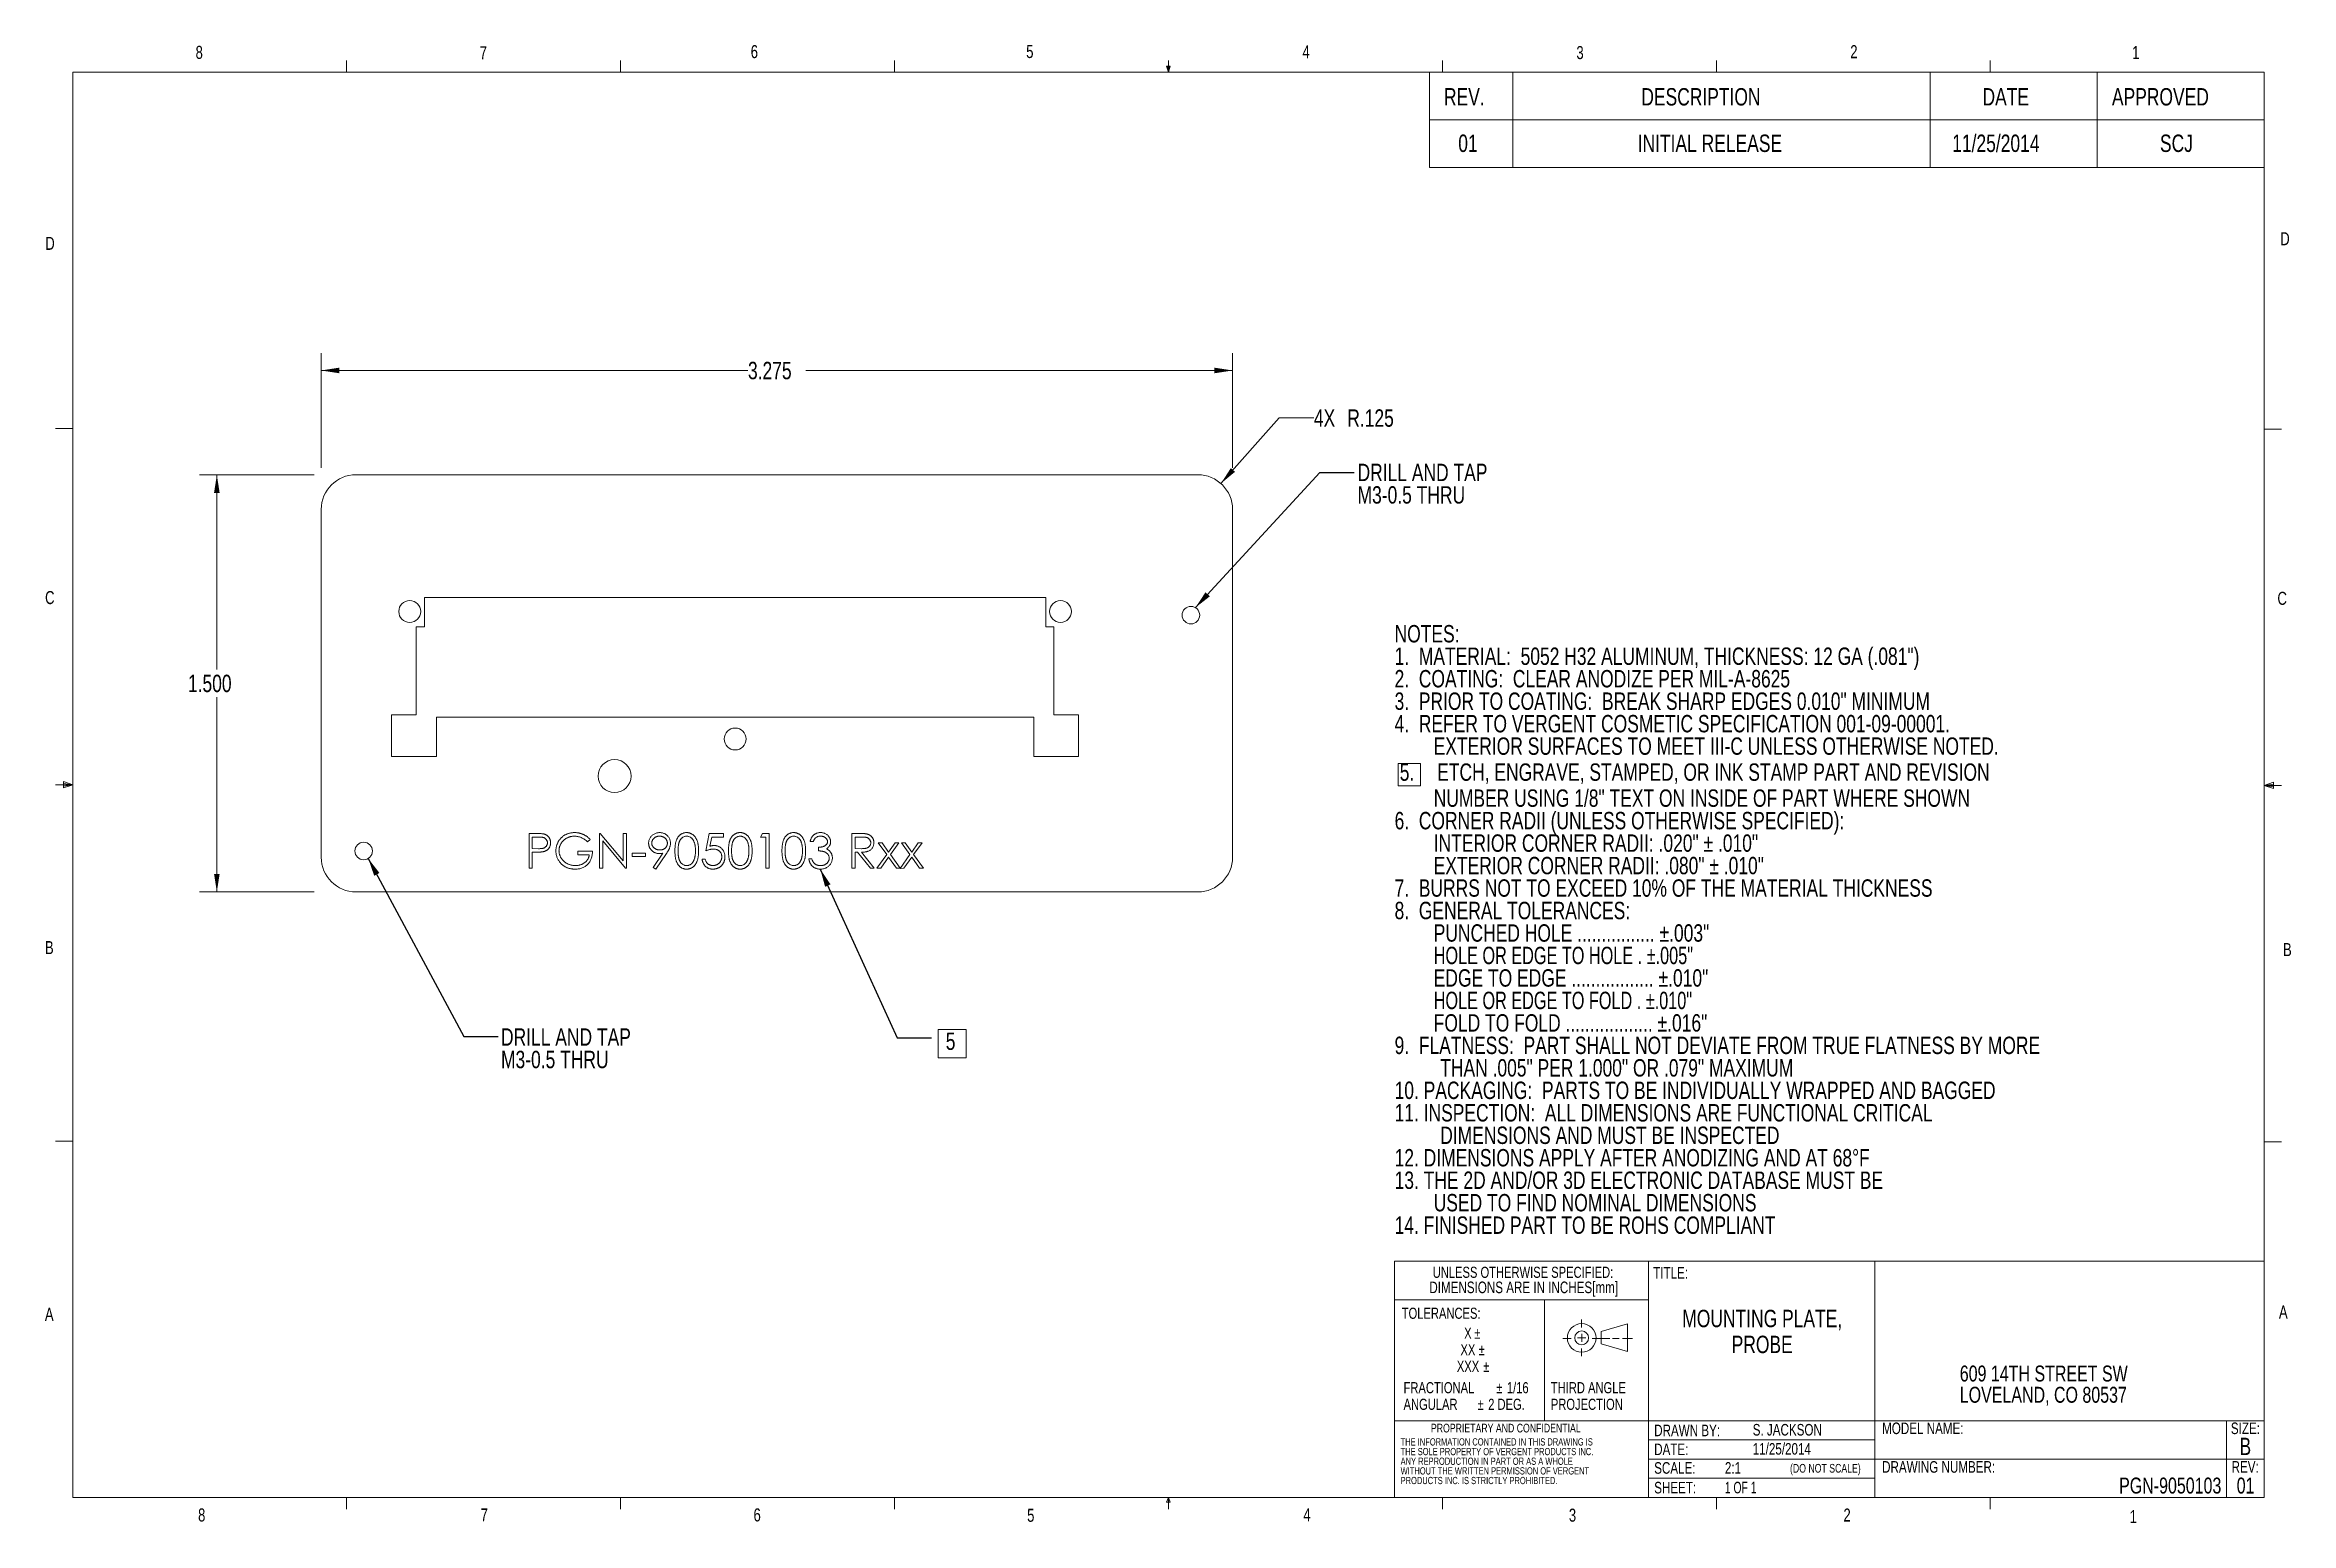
# Model space of a CAD drawing. Header units: inches. Extents: x 0.21 to 8.28, y 0.1 to 5.42.
import ezdxf

# ---------------------------------------------------------------- set-up
doc = ezdxf.new("R2010")
doc.units = ezdxf.units.IN
doc.header["$LTSCALE"] = 0.5
doc.header["$MEASUREMENT"] = 0
doc.styles.add('SLDTEXTSTYLE0', font='TXT', dxfattribs={"width": 0.75})
doc.styles.add('SLDTEXTSTYLE1', font='TXT', dxfattribs={"width": 0.698276})
doc.styles.add('SLDTEXTSTYLE2', font='TXT', dxfattribs={"width": 0.666667})
doc.dimstyles.new('SLDDIMSTYLE0', dxfattribs={"dimtxt": 0.0625, "dimasz": 0.065, "dimexe": 0, "dimexo": 0.0625, "dimgap": 0.015625, "dimtad": 0, "dimtih": 1, "dimtoh": 1, "dimdec": 3, "dimrnd": 1e-09, "dimzin": 12, "dimdsep": 46, "dimtxsty": 'SLDTEXTSTYLE0', "dimsah": 1, "dimcen": 0.09, "dimadec": 0, "dimazin": 3, "dimtfac": 1, "dimtdec": 3, "dimtofl": 0, "dimtmove": 0, "dimatfit": 3, "dimfxl": 1, "dimfrac": 2, "dimtolj": 1, "dimtzin": 12, "dimarcsym": 0})
doc.dimstyles.new('SLDDIMSTYLE1', dxfattribs={"dimtxt": 0.0625, "dimasz": 0.065, "dimexe": 0, "dimexo": 0.0625, "dimgap": 0.015625, "dimtad": 0, "dimtih": 1, "dimtoh": 1, "dimdec": 3, "dimrnd": 1e-09, "dimzin": 4, "dimdsep": 46, "dimtxsty": 'SLDTEXTSTYLE0', "dimsah": 1, "dimcen": 0.09, "dimadec": 0, "dimazin": 1, "dimtfac": 1, "dimtdec": 3, "dimtofl": 0, "dimtmove": 0, "dimatfit": 3, "dimfxl": 1, "dimfrac": 2, "dimtolj": 1, "dimtzin": 12, "dimarcsym": 0})
doc.dimstyles.new('SLDDIMSTYLE2', dxfattribs={"dimtxt": 0.0625, "dimasz": 0.065, "dimexe": 0, "dimexo": 0.0625, "dimgap": 0.015625, "dimtad": 0, "dimtih": 1, "dimtoh": 1, "dimdec": 3, "dimrnd": 1e-09, "dimzin": 12, "dimdsep": 46, "dimtxsty": 'SLDTEXTSTYLE0', "dimsah": 1, "dimcen": 0, "dimadec": 0, "dimazin": 3, "dimtfac": 1, "dimtdec": 3, "dimtofl": 0, "dimtmove": 0, "dimatfit": 3, "dimfxl": 1, "dimfrac": 2, "dimtolj": 1, "dimtzin": 12, "dimarcsym": 0})
doc.dimstyles.new('SLDDIMSTYLE3', dxfattribs={"dimtxt": 0.18, "dimasz": 0.065, "dimexe": 0, "dimexo": 0.0625, "dimgap": 0, "dimtad": 0, "dimtih": 1, "dimtoh": 1, "dimdec": 0, "dimrnd": 1e-09, "dimzin": 0, "dimdsep": 46, "dimtxsty": 'Standard', "dimsah": 1, "dimcen": 0.09, "dimadec": 0, "dimazin": 0, "dimtfac": 0.065, "dimtdec": 0, "dimtofl": 0, "dimtmove": 0, "dimatfit": 3, "dimfxl": 1, "dimfrac": 2, "dimtolj": 1, "dimtzin": 0, "dimarcsym": 0})

msp = doc.modelspace()

# ---------------------------------------------------------------- texts
at = {"color": 7, "linetype": 'Continuous', "lineweight": 0}
for s, insert, char_height, attachment_point, style in [('8', (0.7545, 5.4157), 0.0469, 1, 'SLDTEXTSTYLE0'), ('7', (1.7755, 5.4143), 0.0469, 1, 'SLDTEXTSTYLE0'), ('6', (2.7493, 5.4184), 0.0469, 1, 'SLDTEXTSTYLE0'), ('5', (3.7393, 5.4186), 0.0469, 1, 'SLDTEXTSTYLE0'), ('4', (4.7321, 5.4178), 0.0469, 1, 'SLDTEXTSTYLE0'), ('3', (5.7164, 5.4148), 0.0469, 1, 'SLDTEXTSTYLE0'), ('2', (6.7005, 5.4181), 0.0469, 1, 'SLDTEXTSTYLE0'), ('1', (7.7137, 5.415), 0.0469, 1, 'SLDTEXTSTYLE0'), ('D', (0.2143, 4.7288), 0.0469, 1, 'SLDTEXTSTYLE0'), ('D', (8.2457, 4.7455), 0.0469, 1, 'SLDTEXTSTYLE0'), ('C', (0.2137, 3.4552), 0.0469, 1, 'SLDTEXTSTYLE0'), ('C', (8.2356, 3.4525), 0.0469, 1, 'SLDTEXTSTYLE0'), ('B', (0.2132, 2.1966), 0.0469, 1, 'SLDTEXTSTYLE0'), ('B', (8.2557, 2.1895), 0.0469, 1, 'SLDTEXTSTYLE0'), ('TITLE:', (5.9923, 1.0246), 0.04167, 1, 'SLDTEXTSTYLE0'), ('A', (0.213, 0.8779), 0.0469, 1, 'SLDTEXTSTYLE0'), ('TOLERANCES:', (5.0888, 0.8784), 0.04, 1, 'SLDTEXTSTYLE0'), ('MOUNTING PLATE,', (6.3842, 0.8708), 0.0625, 2, 'SLDTEXTSTYLE0'), ('A', (8.241, 0.8863), 0.0469, 1, 'SLDTEXTSTYLE0'), ('PROBE', (6.3841, 0.7776), 0.0625, 2, 'SLDTEXTSTYLE0'), ('PROPRIETARY AND CONFIDENTIAL', (5.1937, 0.4611), 0.03125, 1, 'SLDTEXTSTYLE0'), ('DRAWN BY:', (5.9959, 0.4579), 0.04167, 1, 'SLDTEXTSTYLE0'), ('S. JACKSON', (6.35, 0.4603), 0.04167, 1, 'SLDTEXTSTYLE0'), ('MODEL NAME:', (6.815, 0.4655), 0.041667, 1, 'SLDTEXTSTYLE0'), ('SIZE:', (8.1204, 0.4655), 0.04167, 2, 'SLDTEXTSTYLE0'), ('B', (8.1202, 0.4109), 0.0625, 2, 'SLDTEXTSTYLE0'), ('SCALE:', (5.9959, 0.323), 0.04167, 1, 'SLDTEXTSTYLE0'), ('DATE:', (5.9959, 0.3899), 0.04167, 1, 'SLDTEXTSTYLE0'), ('2:1', (6.25, 0.3232), 0.04167, 1, 'SLDTEXTSTYLE0'), ('11/25/2014', (6.35, 0.3916), 0.04167, 1, 'SLDTEXTSTYLE0'), ('DRAWING NUMBER:', (6.815, 0.3267), 0.041667, 1, 'SLDTEXTSTYLE0'), ('REV:', (8.1196, 0.3267), 0.04167, 2, 'SLDTEXTSTYLE0'), ('SHEET:', (5.9959, 0.2522), 0.04167, 1, 'SLDTEXTSTYLE0'), ('1 OF 1', (6.25, 0.2524), 0.04167, 1, 'SLDTEXTSTYLE2'), ('(DO NOT SCALE)', (6.6111, 0.3166), 0.03125, 2, 'SLDTEXTSTYLE0'), ('PGN-9050103', (8.034, 0.2675), 0.057292, 3, 'SLDTEXTSTYLE0'), ('01', (8.1212, 0.2675), 0.05729, 2, 'SLDTEXTSTYLE0'), ('8', (0.7634, 0.1565), 0.0469, 1, 'SLDTEXTSTYLE0'), ('7', (1.7787, 0.1566), 0.0469, 1, 'SLDTEXTSTYLE0'), ('6', (2.7594, 0.1568), 0.0469, 1, 'SLDTEXTSTYLE0'), ('5', (3.7426, 0.1553), 0.0469, 1, 'SLDTEXTSTYLE0'), ('4', (4.7351, 0.1569), 0.0469, 1, 'SLDTEXTSTYLE0'), ('3', (5.6894, 0.1558), 0.0469, 1, 'SLDTEXTSTYLE0'), ('2', (6.6761, 0.1562), 0.0469, 1, 'SLDTEXTSTYLE0'), ('1', (7.7042, 0.1507), 0.0469, 1, 'SLDTEXTSTYLE0')]:
    msp.add_mtext(s, dxfattribs=dict(at, insert=insert, char_height=char_height, attachment_point=attachment_point, style=style))

# ---------------------------------------------------------------- blocks, each defined once
blk = doc.blocks.new('SW_NOTE_0')
at = {"color": 0, "linetype": 'Continuous', "lineweight": 0}
for p, q in [((0.0127, -0.4976), (0.0127, -0.4168)), ((0.0127, -0.4168), (0.0935, -0.4168)), ((0.0935, -0.4168), (0.0935, -0.4976)), ((0.0935, -0.4976), (0.0127, -0.4976))]:
    blk.add_line(p, q, dxfattribs=at)
at = {"color": 0, "linetype": 'Continuous', "lineweight": 0, "char_height": 0.0625, "attachment_point": 1}
for s, insert, style in [('NOTES:', (0, 0.0806), 'SLDTEXTSTYLE0'), ('1.  MATERIAL:  5052 H32 ALUMINUM, THICKNESS: 12 GA (.081")', (0, -0.0002), 'SLDTEXTSTYLE0'), ('2.  COATING:  CLEAR ANODIZE PER MIL-A-8625', (0, -0.0811), 'SLDTEXTSTYLE0'), ('3.  PRIOR TO COATING:  BREAK SHARP EDGES 0.010" MINIMUM', (0, -0.1619), 'SLDTEXTSTYLE0'), ('4.  REFER TO VERGENT COSMETIC SPECIFICATION 001-09-00001.', (0, -0.2427), 'SLDTEXTSTYLE0'), ('EXTERIOR SURFACES TO MEET III-C UNLESS OTHERWISE NOTED.', (0.1406, -0.3235), 'SLDTEXTSTYLE0'), ('5.', (0.0185, -0.417), 'SLDTEXTSTYLE0'), ('ETCH, ENGRAVE, STAMPED, OR INK STAMP PART AND REVISION', (0.1531, -0.417), 'SLDTEXTSTYLE0'), ('NUMBER USING 1/8" TEXT ON INSIDE OF PART WHERE SHOWN', (0.1406, -0.5105), 'SLDTEXTSTYLE0'), ('6.  CORNER RADII (UNLESS OTHERWISE SPECIFIED):', (0, -0.5914), 'SLDTEXTSTYLE0'), ('INTERIOR CORNER RADII: .020" ± .010"', (0.1406, -0.6722), 'SLDTEXTSTYLE0'), ('EXTERIOR CORNER RADII: .080" ± .010"', (0.1406, -0.753), 'SLDTEXTSTYLE0'), ('7.  BURRS NOT TO EXCEED 10% OF THE MATERIAL THICKNESS', (0, -0.8338), 'SLDTEXTSTYLE0'), ('8.  GENERAL TOLERANCES:', (0, -0.9146), 'SLDTEXTSTYLE0'), ('PUNCHED HOLE ................ ±.003"', (0.1406, -0.9954), 'SLDTEXTSTYLE0'), ('HOLE OR EDGE TO HOLE . ±.005"', (0.1406, -1.0762), 'SLDTEXTSTYLE1'), ('EDGE TO EDGE ................. ±.010"', (0.1406, -1.1571), 'SLDTEXTSTYLE0'), ('HOLE OR EDGE TO FOLD . ±.010"', (0.1406, -1.2379), 'SLDTEXTSTYLE1'), ('FOLD TO FOLD .................. ±.016"', (0.1406, -1.3187), 'SLDTEXTSTYLE0'), ('9.  FLATNESS:  PART SHALL NOT DEVIATE FROM TRUE FLATNESS BY MORE', (0, -1.3995), 'SLDTEXTSTYLE0'), ('THAN .005" PER 1.000" OR .079" MAXIMUM', (0.1641, -1.4803), 'SLDTEXTSTYLE0'), ('10. PACKAGING:  PARTS TO BE INDIVIDUALLY WRAPPED AND BAGGED', (0, -1.5611), 'SLDTEXTSTYLE0'), ('11. INSPECTION:  ALL DIMENSIONS ARE FUNCTIONAL CRITICAL', (0, -1.642), 'SLDTEXTSTYLE0'), ('DIMENSIONS AND MUST BE INSPECTED', (0.1641, -1.7228), 'SLDTEXTSTYLE0'), ('12. DIMENSIONS APPLY AFTER ANODIZING AND AT 68°F', (0, -1.8036), 'SLDTEXTSTYLE0'), ('13. THE 2D AND/OR 3D ELECTRONIC DATABASE MUST BE', (0, -1.8844), 'SLDTEXTSTYLE0'), ('USED TO FIND NOMINAL DIMENSIONS', (0.1406, -1.9652), 'SLDTEXTSTYLE0'), ('14. FINISHED PART TO BE ROHS COMPLIANT', (0, -2.046), 'SLDTEXTSTYLE0')]:
    blk.add_mtext(s, dxfattribs=dict(at, insert=insert, style=style))
blk = doc.blocks.new('SW_NOTE_1')
at = {"color": 0, "linetype": 'Continuous', "lineweight": 0, "char_height": 0.04, "attachment_point": 1, "style": 'SLDTEXTSTYLE0'}
for s, insert in [('THIRD ANGLE', (0, 0.0516)), ('PROJECTION', (0, -0.0081))]:
    blk.add_mtext(s, dxfattribs=dict(at, insert=insert))
blk = doc.blocks.new('SW_NOTE_2')
at = {"color": 0, "linetype": 'Continuous', "lineweight": 0, "char_height": 0.04, "attachment_point": 1, "style": 'SLDTEXTSTYLE0'}
for s, insert in [('FRACTIONAL', (0, 0.0516)), ('%%p', (0.3333, 0.0516)), ('1/16', (0.3714, 0.0516)), ('ANGULAR', (0, -0.0081)), ('%%p', (0.2661, -0.0081)), ('2 DEG.', (0.3042, -0.0081))]:
    blk.add_mtext(s, dxfattribs=dict(at, insert=insert))
blk = doc.blocks.new('SW_NOTE_3')
at = {"color": 0, "linetype": 'Continuous', "lineweight": 0, "char_height": 0.026042, "attachment_point": 1, "style": 'SLDTEXTSTYLE0'}
for s, insert in [('THE INFORMATION CONTAINED IN THIS DRAWING IS', (0, 0.0336)), ('ANY REPRODUCTION IN PART OR AS A WHOLE', (0, -0.0359)), ('WITHOUT THE WRITTEN PERMISSION OF VERGENT', (0, -0.0706)), ('THE SOLE PROPERTY OF VERGENT PRODUCTS INC.', (0, -0.0012)), ('PRODUCTS INC. IS STRICTLY PROHIBITED.', (0, -0.1053))]:
    blk.add_mtext(s, dxfattribs=dict(at, insert=insert))
blk = doc.blocks.new('SW_NOTE_4')
at = {"color": 0, "linetype": 'Continuous', "lineweight": 0, "char_height": 0.057292, "attachment_point": 1, "style": 'SLDTEXTSTYLE0'}
for s, insert in [('609 14TH STREET SW', (0, 0.0739)), ('LOVELAND, CO 80537', (0, -0.0025))]:
    blk.add_mtext(s, dxfattribs=dict(at, insert=insert))
blk = doc.blocks.new('SW_NOTE_5')
at = {"color": 0, "linetype": 'Continuous', "lineweight": 0, "char_height": 0.04, "attachment_point": 2, "style": 'SLDTEXTSTYLE0'}
for s, insert in [('X', (0.0163, 0.0516)), ('%%p', (0.0502, 0.0516)), ('XXX', (0.0167, -0.0678)), ('XX', (0.0165, -0.0081)), ('%%p', (0.0662, -0.0081)), ('%%p', (0.0822, -0.0678))]:
    blk.add_mtext(s, dxfattribs=dict(at, insert=insert))
blk = doc.blocks.new('SW_NOTE_6')
at = {"color": 0, "linetype": 'Continuous', "lineweight": 0, "attachment_point": 2, "style": 'SLDTEXTSTYLE0'}
for s, insert, char_height in [('DIMENSIONS ARE IN INCHES[mm]', (0.375, -0.0018), 0.041667), ('UNLESS OTHERWISE SPECIFIED:', (0.3725, 0.0516), 0.04)]:
    blk.add_mtext(s, dxfattribs=dict(at, insert=insert, char_height=char_height))
blk = doc.blocks.new('SW_TABLEANNOTATION_0')
at = {"color": 0, "linetype": 'Continuous', "lineweight": 0}
for p, q in [((0, 0), (0, -0.3424)), ((3, 0), (0, 0)), ((0.3, 0), (0.3, -0.1712)), ((1.8, 0), (1.8, -0.1712)), ((2.4, 0), (2.4, -0.1712)), ((3, -0.3424), (3, 0)), ((0, -0.1712), (3, -0.1712)), ((0.3, -0.1712), (0.3, -0.3424)), ((1.8, -0.1712), (1.8, -0.3424)), ((2.4, -0.1712), (2.4, -0.3424)), ((0, -0.3424), (3, -0.3424))]:
    blk.add_line(p, q, dxfattribs=at)
at = {"color": 0, "linetype": 'Continuous', "lineweight": 0, "char_height": 0.0625, "attachment_point": 1, "style": 'SLDTEXTSTYLE0'}
for s, insert in [('REV.', (0.0525, -0.0573)), ('DESCRIPTION', (0.7617, -0.0573)), ('DATE', (1.9877, -0.0573)), ('APPROVED', (2.4528, -0.0573)), ('01', (0.1038, -0.2244)), ('INITIAL RELEASE', (0.7484, -0.2244)), ('11/25/2014', (1.8788, -0.2244)), ('SCJ', (2.6253, -0.2244))]:
    blk.add_mtext(s, dxfattribs=dict(at, insert=insert))
blk = doc.blocks.new('_D')
at = {"color": 7, "linetype": 'Continuous', "lineweight": 0}
for p, q in [((1.2059, 3.8984), (1.2059, 4.3109)), ((4.4809, 3.8984), (4.4809, 4.3109)), ((1.2059, 4.2484), (2.7395, 4.2484)), ((4.4809, 4.2484), (2.9473, 4.2484))]:
    blk.add_line(p, q, dxfattribs=at)
for points in [[(1.2059, 4.2484), (1.2709, 4.2384), (1.2709, 4.2584)], [(4.4809, 4.2484), (4.4159, 4.2584), (4.4159, 4.2384)]]:
    blk.add_solid(points, dxfattribs=at)
at = {"color": 7, "linetype": 'Continuous', "lineweight": 0, "insert": (2.7395, 4.2794), "char_height": 0.0625, "attachment_point": 1, "style": 'SLDTEXTSTYLE0'}
blk.add_mtext('3.275', dxfattribs=at)
blk = doc.blocks.new('_D_1')
at = {"color": 7, "linetype": 'Continuous', "lineweight": 0}
for p, q in [((1.1809, 3.8734), (0.7684, 3.8734)), ((0.8309, 3.8734), (0.8309, 3.173)), ((0.8309, 2.3734), (0.8309, 3.0738)), ((1.1809, 2.3734), (0.7684, 2.3734))]:
    blk.add_line(p, q, dxfattribs=at)
for points in [[(0.8309, 3.8734), (0.8209, 3.8084), (0.8409, 3.8084)], [(0.8309, 2.3734), (0.8409, 2.4384), (0.8209, 2.4384)]]:
    blk.add_solid(points, dxfattribs=at)
at = {"color": 7, "linetype": 'Continuous', "lineweight": 0, "insert": (0.727, 3.1544), "char_height": 0.0625, "attachment_point": 1, "style": 'SLDTEXTSTYLE0'}
blk.add_mtext('1.500', dxfattribs=at)
blk = doc.blocks.new('_D_2')
at = {"color": 7, "linetype": 'Continuous', "lineweight": 0}
for p, q in [((4.4389, 3.8419), (4.648, 4.0775)), ((4.648, 4.0775), (4.773, 4.0775))]:
    blk.add_line(p, q, dxfattribs=at)
blk.add_solid([(4.4389, 3.8419), (4.4895, 3.8839), (4.4745, 3.8972)], dxfattribs=at)
at = {"color": 7, "linetype": 'Continuous', "lineweight": 0, "char_height": 0.0625, "attachment_point": 1, "style": 'SLDTEXTSTYLE0'}
for s, insert in [('4X', (4.773, 4.1085)), ('R.125', (4.8931, 4.1085))]:
    blk.add_mtext(s, dxfattribs=dict(at, insert=insert))
blk = doc.blocks.new('SW_NOTE_7')
at = {"color": 0, "linetype": 'Continuous', "lineweight": 0}
for p, q in [((0.0241, -0.0722), (0.0241, 0.0293)), ((0.0241, 0.0293), (0.1257, 0.0293)), ((0.1257, 0.0293), (0.1257, -0.0722)), ((0.1257, -0.0722), (0.0241, -0.0722))]:
    blk.add_line(p, q, dxfattribs=at)
at = {"color": 0, "linetype": 'Continuous', "lineweight": 0, "insert": (0.0518, 0.0187), "char_height": 0.0625, "attachment_point": 1, "style": 'SLDTEXTSTYLE0'}
blk.add_mtext('5', dxfattribs=at)
blk = doc.blocks.new('SW_NOTE_8')
at = {"color": 0, "linetype": 'Continuous', "lineweight": 0, "char_height": 0.0625, "attachment_point": 1, "style": 'SLDTEXTSTYLE0'}
for s, insert in [('DRILL AND TAP', (0.012, 0.0313)), ('M3-0.5 THRU', (0.012, -0.0495))]:
    blk.add_mtext(s, dxfattribs=dict(at, insert=insert))
blk = doc.blocks.new('SW_NOTE_9')
at = {"color": 0, "linetype": 'Continuous', "lineweight": 0, "char_height": 0.0625, "attachment_point": 1, "style": 'SLDTEXTSTYLE0'}
for s, insert in [('DRILL AND TAP', (0.0105, 0.0289)), ('M3-0.5 THRU', (0.0105, -0.0519))]:
    blk.add_mtext(s, dxfattribs=dict(at, insert=insert))

# ---------------------------------------------------------------- dimensions: what is measured, and where the dimension line sits
at = {"color": 7, "linetype": 'Continuous', "lineweight": 0}
dim = msp.add_linear_dim(base=(1.2059, 4.2484), p1=(4.4809, 3.8734), p2=(1.2059, 3.8734), dimstyle='SLDDIMSTYLE0', dxfattribs=at)
dim.commit()
dim.dimension.update_dxf_attribs({"geometry": '_D', "text_midpoint": (2.8434, 4.2484), "dimtype": 160})
dim = msp.add_radius_dim(center=(4.3559, 3.7484), mpoint=(4.4389, 3.8419), text='4X <>', dimstyle='SLDDIMSTYLE2', dxfattribs=at)
dim.commit()
dim.dimension.update_dxf_attribs({"geometry": '_D_2', "text_midpoint": (4.9392, 4.0775), "dimtype": 164})
dim = msp.add_linear_dim(base=(0.8309, 3.8734), p1=(1.2059, 2.3734), p2=(1.2059, 3.8734), angle=90, dimstyle='SLDDIMSTYLE1', dxfattribs=at)
dim.commit()
dim.dimension.update_dxf_attribs({"geometry": '_D_1', "text_midpoint": (0.8309, 3.1234), "dimtype": 160})

# ---------------------------------------------------------------- linework, layer by layer
at = {"color": 7, "linetype": 'Continuous', "lineweight": 0}
for p, q in [((1.2974, 5.321), (1.2974, 5.3634)), ((2.2818, 5.321), (2.2818, 5.3634)), ((3.2661, 5.321), (3.2661, 5.3634)), ((4.2505, 5.321), (4.2439, 5.342)), ((4.2568, 5.342), (4.2439, 5.342)), ((4.247, 5.342), (4.2505, 5.321)), ((4.2505, 5.321), (4.2505, 5.3634)), ((4.2505, 5.321), (4.2568, 5.342)), ((4.253, 5.342), (4.2505, 5.321)), ((5.2349, 5.321), (5.2349, 5.3634)), ((6.2193, 5.321), (6.2193, 5.3634)), ((7.2036, 5.321), (7.2036, 5.3634)), ((0.3131, 5.321), (8.1881, 5.321)), ((0.3131, 5.321), (0.3131, 0.196)), ((8.1881, 0.196), (8.1881, 5.321)), ((0.3131, 4.0398), (0.2506, 4.0398)), ((8.1881, 4.0376), (8.2506, 4.0376)), ((4.3559, 3.8734), (1.3309, 3.8734)), ((1.2059, 3.7484), (1.2059, 2.4984)), ((4.4809, 2.4984), (4.4809, 3.7484)), ((3.8095, 3.4317), (1.5772, 3.4317)), ((1.5772, 3.4317), (1.5772, 3.327)), ((3.8095, 3.327), (3.8095, 3.4317)), ((1.5772, 3.327), (1.5477, 3.327)), ((1.5477, 3.327), (1.5477, 3.0101)), ((3.8391, 3.327), (3.8095, 3.327)), ((3.8391, 3.0101), (3.8391, 3.327)), ((1.5477, 3.0101), (1.4591, 3.0101)), ((1.4591, 3.0101), (1.4591, 2.8604)), ((1.6205, 2.8604), (1.6205, 3.0022)), ((1.6205, 3.0022), (3.7662, 3.0022)), ((3.7662, 3.0022), (3.7662, 2.8604)), ((3.9276, 3.0101), (3.8391, 3.0101)), ((3.9276, 2.8604), (3.9276, 3.0101)), ((1.4591, 2.8604), (1.6205, 2.8604)), ((3.7662, 2.8604), (3.9276, 2.8604)), ((0.3131, 2.7585), (0.2506, 2.7585)), ((0.2795, 2.7705), (0.2795, 2.7472)), ((0.3131, 2.7585), (0.2795, 2.7705)), ((0.3131, 2.7585), (0.2795, 2.7631)), ((0.3131, 2.7585), (0.2795, 2.7534)), ((0.3131, 2.7585), (0.2795, 2.7472)), ((8.1881, 2.7564), (8.2217, 2.7684)), ((8.1881, 2.7564), (8.2217, 2.7609)), ((8.1881, 2.7564), (8.2506, 2.7564)), ((8.1881, 2.7564), (8.2217, 2.7451)), ((8.1881, 2.7564), (8.2217, 2.7512)), ((8.2217, 2.7684), (8.2217, 2.7451)), ((1.953, 2.5835), (1.9776, 2.5835)), ((1.953, 2.4585), (1.953, 2.5835)), ((2.2063, 2.5835), (2.2086, 2.5835)), ((2.2063, 2.4585), (2.2063, 2.5835)), ((2.2086, 2.5835), (2.2912, 2.4852)), ((2.2912, 2.5835), (2.3024, 2.5835)), ((2.2912, 2.4852), (2.2912, 2.5835)), ((2.3024, 2.5835), (2.3024, 2.4585)), ((2.5877, 2.521), (2.6005, 2.5835)), ((2.6005, 2.5835), (2.6518, 2.5835)), ((2.6518, 2.5835), (2.6518, 2.5707)), ((2.7848, 2.5707), (2.7921, 2.5835)), ((2.7921, 2.5835), (2.8152, 2.5835)), ((2.8152, 2.5835), (2.8152, 2.4585)), ((3.1133, 2.5835), (3.1383, 2.5835)), ((3.1133, 2.4585), (3.1133, 2.5835)), ((1.9643, 2.5707), (1.9643, 2.529)), ((1.9871, 2.5707), (1.9643, 2.5707)), ((1.9643, 2.529), (1.9862, 2.5288)), ((1.9643, 2.5162), (1.9643, 2.4585)), ((1.9732, 2.5162), (1.9643, 2.5162)), ((2.1277, 2.5194), (2.1806, 2.5194)), ((2.1277, 2.5066), (2.1277, 2.5194)), ((2.1694, 2.5066), (2.1277, 2.5066)), ((2.1726, 2.5622), (2.163, 2.5531)), ((2.2999, 2.4585), (2.2175, 2.5567)), ((2.2175, 2.5567), (2.2175, 2.4585)), ((2.3232, 2.513), (2.3713, 2.513)), ((2.3232, 2.5002), (2.3232, 2.513)), ((2.3713, 2.513), (2.3713, 2.5002)), ((2.3992, 2.4616), (2.434, 2.5124)), ((2.4467, 2.5116), (2.4082, 2.4553)), ((2.6092, 2.5707), (2.6025, 2.5378)), ((2.6518, 2.5707), (2.6092, 2.5707)), ((2.804, 2.5707), (2.7848, 2.5707)), ((2.804, 2.4585), (2.804, 2.5707)), ((2.9739, 2.5547), (2.9627, 2.5547)), ((2.9931, 2.521), (2.9931, 2.5339)), ((3.148, 2.5707), (3.1245, 2.5707)), ((3.1245, 2.5707), (3.1245, 2.529)), ((3.1245, 2.529), (3.1474, 2.5289)), ((3.1245, 2.5162), (3.1245, 2.4585)), ((3.1336, 2.5162), (3.1245, 2.5162)), ((3.1796, 2.4585), (3.1336, 2.5162)), ((3.1475, 2.5162), (3.1934, 2.4585)), ((3.203, 2.4585), (3.2381, 2.5076)), ((3.2079, 2.5499), (3.2212, 2.5499)), ((3.2381, 2.5076), (3.2079, 2.5499)), ((3.2212, 2.5499), (3.2447, 2.5169)), ((3.2447, 2.5169), (3.2682, 2.5499)), ((3.2816, 2.5499), (3.2514, 2.5076)), ((3.2514, 2.5076), (3.2864, 2.4585)), ((3.2682, 2.5499), (3.2816, 2.5499)), ((3.2866, 2.4582), (3.3214, 2.5076)), ((3.2912, 2.5499), (3.3045, 2.5499)), ((3.3214, 2.5076), (3.2912, 2.5499)), ((3.3045, 2.5499), (3.328, 2.5169)), ((3.328, 2.5169), (3.3516, 2.5499)), ((3.3649, 2.5499), (3.3347, 2.5076)), ((3.3347, 2.5076), (3.3697, 2.4585)), ((3.3516, 2.5499), (3.3649, 2.5499)), ((1.9643, 2.4585), (1.953, 2.4585)), ((2.2175, 2.4585), (2.2063, 2.4585)), ((2.3024, 2.4585), (2.2999, 2.4585)), ((2.3713, 2.5002), (2.3232, 2.5002)), ((2.4082, 2.4553), (2.3992, 2.4616)), ((2.5748, 2.4906), (2.5861, 2.4906)), ((2.8152, 2.4585), (2.804, 2.4585)), ((2.9579, 2.4922), (2.9691, 2.4922)), ((3.1245, 2.4585), (3.1133, 2.4585)), ((3.1934, 2.4585), (3.1796, 2.4585)), ((3.2164, 2.4585), (3.203, 2.4585)), ((3.2447, 2.4982), (3.2164, 2.4585)), ((3.273, 2.4585), (3.2447, 2.4982)), ((3.2864, 2.4585), (3.273, 2.4585)), ((3.2997, 2.4585), (3.2866, 2.4582)), ((3.328, 2.4982), (3.2997, 2.4585)), ((3.3564, 2.4585), (3.328, 2.4982)), ((3.3697, 2.4585), (3.3564, 2.4585)), ((1.3309, 2.3734), (4.3559, 2.3734)), ((0.3131, 1.4773), (0.2506, 1.4773)), ((8.1881, 1.4751), (8.2506, 1.4751)), ((5.0631, 1.046), (8.1881, 1.046)), ((5.0631, 1.046), (5.0631, 0.196)), ((5.9752, 1.046), (5.9752, 0.196)), ((6.7892, 1.046), (6.7892, 0.196)), ((8.1881, 1.046), (8.1881, 0.196)), ((5.0631, 0.9064), (5.9752, 0.9064)), ((5.6024, 0.9064), (5.6024, 0.4717)), ((5.7348, 0.7317), (5.7348, 0.7038)), ((5.7735, 0.7682), (5.8365, 0.7682)), ((5.805, 0.7479), (5.8995, 0.7213)), ((5.8465, 0.7682), (5.8701, 0.7682)), ((5.8816, 0.7675), (5.9181, 0.7675)), ((5.0631, 0.4717), (8.1881, 0.4717)), ((8.0525, 0.4717), (8.0525, 0.196)), ((5.9752, 0.4028), (6.7892, 0.4028)), ((5.9752, 0.3339), (8.1881, 0.3339)), ((5.9752, 0.265), (6.7892, 0.265)), ((8.1881, 0.196), (0.3131, 0.196)), ((1.2974, 0.196), (1.2974, 0.1536)), ((2.2818, 0.196), (2.2818, 0.1536)), ((3.2661, 0.196), (3.2661, 0.1536)), ((4.2439, 0.1787), (4.2505, 0.196)), ((4.2568, 0.1787), (4.2439, 0.1787)), ((4.2505, 0.196), (4.2505, 0.1536)), ((4.2505, 0.196), (4.2568, 0.1787)), ((5.0631, 0.196), (8.1881, 0.196)), ((5.2349, 0.196), (5.2349, 0.1536)), ((5.9752, 0.196), (6.7892, 0.196)), ((6.2193, 0.196), (6.2193, 0.1536)), ((7.2036, 0.196), (7.2036, 0.1536))]:
    msp.add_line(p, q, dxfattribs=at)
at = {"color": 150, "linetype": 'Continuous', "lineweight": 0}
for p, q in [((5.7348, 0.8076), (5.7348, 0.8355)), ((5.805, 0.7932), (5.8995, 0.8198)), ((5.8995, 0.7213), (5.8995, 0.8198)), ((5.6976, 0.7682), (5.6682, 0.7682)), ((5.7205, 0.7697), (5.7506, 0.7697)), ((5.7355, 0.784), (5.7355, 0.7553)), ((5.805, 0.7932), (5.805, 0.7479))]:
    msp.add_line(p, q, dxfattribs=at)
at = {"color": 7, "linetype": 'Continuous', "lineweight": 0}
for centre, radius in [((1.5241, 3.3817), 0.0394), ((3.8627, 3.3817), 0.0394), ((4.3312, 3.3687), 0.0315), ((2.6934, 2.9234), 0.0394), ((2.2603, 2.79), 0.0591), ((1.3587, 2.5207), 0.0315), ((5.7355, 0.7697), 0.0516), ((5.7355, 0.7697), 0.025)]:
    msp.add_circle(centre, radius, dxfattribs=at)
for centre, start, end in [((1.3309, 3.7484), 90, 180), ((4.3559, 3.7484), 0, 90), ((1.3309, 2.4984), 180, 270), ((4.3559, 2.4984), 270, 0)]:
    msp.add_arc(centre, 0.125, start, end, dxfattribs=at)
for points, knots in [([(1.9776, 2.5835), (1.9792, 2.5835), (1.9825, 2.5835), (1.9871, 2.5834), (1.9913, 2.5833), (1.9951, 2.5831), (1.9984, 2.5828), (2.0014, 2.5825), (2.0039, 2.5822), (2.0054, 2.5818), (2.006, 2.5817)], [0, 0, 0, 0, 0.176956, 0.339055, 0.486318, 0.618781, 0.735619, 0.838742, 0.926457, 1, 1, 1, 1]), ([(2.0492, 2.5211), (2.0492, 2.5226), (2.0493, 2.5255), (2.0497, 2.5298), (2.0504, 2.5341), (2.0513, 2.5383), (2.0526, 2.5424), (2.0541, 2.5464), (2.0558, 2.5503), (2.0579, 2.5542), (2.0602, 2.5579), (2.0627, 2.5614), (2.0654, 2.5647), (2.0683, 2.5678), (2.0714, 2.5707), (2.0747, 2.5734), (2.0782, 2.5759), (2.0819, 2.5781), (2.0858, 2.5802), (2.0898, 2.5819), (2.094, 2.5834), (2.0982, 2.5846), (2.1026, 2.5856), (2.1071, 2.5862), (2.1117, 2.5867), (2.1148, 2.5867), (2.1164, 2.5867)], [0, 0, 0, 0, 0.042039, 0.083544, 0.124643, 0.165303, 0.206171, 0.246971, 0.288329, 0.329987, 0.371797, 0.412738, 0.453459, 0.494001, 0.534381, 0.574952, 0.615892, 0.65725, 0.699007, 0.740486, 0.782325, 0.824567, 0.867041, 0.9105, 0.954619, 1, 1, 1, 1]), ([(2.1164, 2.5867), (2.1177, 2.5867), (2.1203, 2.5867), (2.1241, 2.5864), (2.1279, 2.5859), (2.1316, 2.5853), (2.1352, 2.5845), (2.1388, 2.5835), (2.1423, 2.5823), (2.1458, 2.5809), (2.1492, 2.5793), (2.1527, 2.5776), (2.156, 2.5756), (2.1594, 2.5733), (2.1628, 2.5709), (2.1661, 2.5682), (2.1694, 2.5653), (2.1715, 2.5632), (2.1726, 2.5622)], [0, 0, 0, 0, 0.061617, 0.122179, 0.182216, 0.241864, 0.30096, 0.359969, 0.419033, 0.478069, 0.537993, 0.59896, 0.661321, 0.725248, 0.79122, 0.858746, 0.928318, 1, 1, 1, 1]), ([(2.3825, 2.5485), (2.3826, 2.5502), (2.3827, 2.5536), (2.3837, 2.5586), (2.3853, 2.5634), (2.3876, 2.5678), (2.3904, 2.572), (2.3938, 2.5757), (2.3977, 2.5789), (2.4021, 2.5817), (2.4069, 2.5839), (2.4119, 2.5856), (2.4171, 2.5865), (2.4206, 2.5867), (2.4223, 2.5867)], [0, 0, 0, 0, 0.085249, 0.167327, 0.248175, 0.328829, 0.409908, 0.490584, 0.572993, 0.658265, 0.744222, 0.82906, 0.913938, 1, 1, 1, 1]), ([(2.4223, 2.5867), (2.4241, 2.5867), (2.4275, 2.5865), (2.4325, 2.5856), (2.4373, 2.584), (2.4419, 2.5818), (2.4462, 2.579), (2.45, 2.5757), (2.4533, 2.5719), (2.456, 2.5677), (2.4583, 2.5631), (2.4599, 2.5583), (2.4609, 2.5534), (2.461, 2.55), (2.4611, 2.5483)], [0, 0, 0, 0, 0.085532, 0.169003, 0.251943, 0.335682, 0.419409, 0.501265, 0.583703, 0.668, 0.751919, 0.834598, 0.916526, 1, 1, 1, 1]), ([(2.4771, 2.521), (2.4771, 2.523), (2.4771, 2.5269), (2.4774, 2.5325), (2.4778, 2.5379), (2.4784, 2.5428), (2.4791, 2.5475), (2.48, 2.5517), (2.4811, 2.5556), (2.4823, 2.5592), (2.4837, 2.5625), (2.4852, 2.5656), (2.4869, 2.5685), (2.4887, 2.5712), (2.4906, 2.5736), (2.4927, 2.5759), (2.4949, 2.5779), (2.4973, 2.5798), (2.4997, 2.5814), (2.5022, 2.5828), (2.5048, 2.5841), (2.5075, 2.585), (2.5103, 2.5858), (2.5131, 2.5863), (2.5159, 2.5867), (2.5179, 2.5867), (2.5189, 2.5867)], [0, 0, 0, 0, 0.068595, 0.133246, 0.194313, 0.251279, 0.304513, 0.354235, 0.400481, 0.443411, 0.484015, 0.523252, 0.561042, 0.5979, 0.633518, 0.668314, 0.702496, 0.736685, 0.770293, 0.803437, 0.835913, 0.86846, 0.900847, 0.933467, 0.966258, 1, 1, 1, 1]), ([(2.5189, 2.5867), (2.5199, 2.5867), (2.5219, 2.5867), (2.5248, 2.5864), (2.5276, 2.5858), (2.5304, 2.585), (2.5331, 2.584), (2.5358, 2.5828), (2.5383, 2.5814), (2.5408, 2.5797), (2.5432, 2.5779), (2.5455, 2.5758), (2.5476, 2.5735), (2.5496, 2.571), (2.5515, 2.5682), (2.5533, 2.5652), (2.5549, 2.562), (2.5564, 2.5586), (2.5577, 2.5549), (2.5589, 2.551), (2.5598, 2.5467), (2.5606, 2.5422), (2.5613, 2.5373), (2.5617, 2.5321), (2.562, 2.5266), (2.562, 2.5229), (2.562, 2.521)], [0, 0, 0, 0, 0.033788, 0.067194, 0.099862, 0.132567, 0.165151, 0.197913, 0.231319, 0.265083, 0.299255, 0.334399, 0.369943, 0.406284, 0.444064, 0.482998, 0.523354, 0.565537, 0.609613, 0.656391, 0.705885, 0.758325, 0.813832, 0.872795, 0.934722, 1, 1, 1, 1]), ([(2.6694, 2.521), (2.6694, 2.523), (2.6694, 2.5269), (2.6697, 2.5325), (2.6701, 2.5379), (2.6707, 2.5428), (2.6714, 2.5475), (2.6723, 2.5517), (2.6734, 2.5556), (2.6746, 2.5592), (2.676, 2.5625), (2.6775, 2.5656), (2.6792, 2.5685), (2.681, 2.5712), (2.683, 2.5736), (2.685, 2.5759), (2.6872, 2.5779), (2.6896, 2.5798), (2.692, 2.5814), (2.6946, 2.5828), (2.6971, 2.5841), (2.6998, 2.585), (2.7026, 2.5858), (2.7054, 2.5863), (2.7083, 2.5867), (2.7102, 2.5867), (2.7112, 2.5867)], [0, 0, 0, 0, 0.068595, 0.133246, 0.194313, 0.251279, 0.304513, 0.354235, 0.400481, 0.443411, 0.484015, 0.523252, 0.561042, 0.5979, 0.633518, 0.668314, 0.702496, 0.736685, 0.770293, 0.803437, 0.835913, 0.86846, 0.900847, 0.933467, 0.966258, 1, 1, 1, 1]), ([(2.7112, 2.5867), (2.7122, 2.5867), (2.7142, 2.5867), (2.7171, 2.5864), (2.7199, 2.5858), (2.7227, 2.585), (2.7254, 2.584), (2.7281, 2.5828), (2.7307, 2.5814), (2.7331, 2.5797), (2.7355, 2.5779), (2.7378, 2.5758), (2.7399, 2.5735), (2.7419, 2.571), (2.7438, 2.5682), (2.7456, 2.5652), (2.7472, 2.562), (2.7487, 2.5586), (2.75, 2.5549), (2.7512, 2.551), (2.7522, 2.5467), (2.753, 2.5422), (2.7536, 2.5373), (2.754, 2.5321), (2.7543, 2.5266), (2.7543, 2.5229), (2.7543, 2.521)], [0, 0, 0, 0, 0.033788, 0.067194, 0.099862, 0.132567, 0.165151, 0.197913, 0.231319, 0.265083, 0.299255, 0.334399, 0.369943, 0.406284, 0.444064, 0.482998, 0.523354, 0.565537, 0.609613, 0.656391, 0.705885, 0.758325, 0.813832, 0.872795, 0.934722, 1, 1, 1, 1]), ([(2.8617, 2.521), (2.8617, 2.523), (2.8617, 2.5269), (2.862, 2.5325), (2.8624, 2.5379), (2.863, 2.5428), (2.8637, 2.5475), (2.8646, 2.5517), (2.8657, 2.5556), (2.8669, 2.5592), (2.8683, 2.5625), (2.8698, 2.5656), (2.8715, 2.5685), (2.8733, 2.5712), (2.8753, 2.5736), (2.8773, 2.5759), (2.8795, 2.5779), (2.8819, 2.5798), (2.8843, 2.5814), (2.8869, 2.5828), (2.8895, 2.5841), (2.8921, 2.585), (2.8949, 2.5858), (2.8977, 2.5863), (2.9006, 2.5867), (2.9025, 2.5867), (2.9035, 2.5867)], [0, 0, 0, 0, 0.068595, 0.133246, 0.194313, 0.251279, 0.304513, 0.354235, 0.400481, 0.443411, 0.484015, 0.523252, 0.561042, 0.5979, 0.633518, 0.668314, 0.702496, 0.736685, 0.770293, 0.803437, 0.835913, 0.86846, 0.900847, 0.933467, 0.966258, 1, 1, 1, 1]), ([(2.9035, 2.5867), (2.9045, 2.5867), (2.9065, 2.5867), (2.9094, 2.5864), (2.9122, 2.5858), (2.915, 2.585), (2.9177, 2.584), (2.9204, 2.5828), (2.923, 2.5814), (2.9254, 2.5797), (2.9278, 2.5779), (2.9301, 2.5758), (2.9322, 2.5735), (2.9343, 2.571), (2.9361, 2.5682), (2.9379, 2.5652), (2.9395, 2.562), (2.941, 2.5586), (2.9423, 2.5549), (2.9435, 2.551), (2.9445, 2.5467), (2.9453, 2.5422), (2.9459, 2.5373), (2.9463, 2.5321), (2.9466, 2.5266), (2.9466, 2.5229), (2.9466, 2.521)], [0, 0, 0, 0, 0.033788, 0.067194, 0.099862, 0.132567, 0.165151, 0.197913, 0.231319, 0.265083, 0.299255, 0.334399, 0.369943, 0.406284, 0.444064, 0.482998, 0.523354, 0.565537, 0.609613, 0.656391, 0.705885, 0.758325, 0.813832, 0.872795, 0.934722, 1, 1, 1, 1]), ([(2.9627, 2.5547), (2.963, 2.5559), (2.9636, 2.5584), (2.9648, 2.5619), (2.9662, 2.5652), (2.9678, 2.5683), (2.9695, 2.5712), (2.9716, 2.5738), (2.9738, 2.5763), (2.9762, 2.5784), (2.9787, 2.5804), (2.9814, 2.5821), (2.9842, 2.5835), (2.9871, 2.5847), (2.9902, 2.5856), (2.9933, 2.5863), (2.9965, 2.5867), (2.9988, 2.5867), (2.9999, 2.5867)], [0, 0, 0, 0, 0.0726253, 0.1419766, 0.2089849, 0.2739569, 0.3368893, 0.398745, 0.4601159, 0.5208249, 0.5809945, 0.6401519, 0.6986225, 0.7572711, 0.8164267, 0.876254, 0.9371653, 1, 1, 1, 1]), ([(2.9999, 2.5867), (3.0015, 2.5867), (3.0047, 2.5866), (3.0095, 2.5857), (3.014, 2.5843), (3.0184, 2.5823), (3.0224, 2.5799), (3.026, 2.5771), (3.0291, 2.5738), (3.0317, 2.5702), (3.0338, 2.5664), (3.0353, 2.5624), (3.0362, 2.5584), (3.0363, 2.5556), (3.0364, 2.5543)], [0, 0, 0, 0, 0.090254, 0.17854, 0.266093, 0.354631, 0.441886, 0.525747, 0.608114, 0.690197, 0.770821, 0.848326, 0.924012, 1, 1, 1, 1]), ([(3.1383, 2.5835), (3.14, 2.5835), (3.1432, 2.5835), (3.1478, 2.5835), (3.152, 2.5833), (3.1557, 2.5831), (3.159, 2.5829), (3.162, 2.5826), (3.1644, 2.5823), (3.166, 2.582), (3.1666, 2.5818)], [0, 0, 0, 0, 0.176258, 0.338434, 0.484822, 0.617158, 0.734698, 0.837385, 0.926372, 1, 1, 1, 1]), ([(2.005, 2.5183), (2.0042, 2.5181), (2.0025, 2.5177), (1.9997, 2.5173), (1.9964, 2.517), (1.9927, 2.5167), (1.9885, 2.5165), (1.9838, 2.5163), (1.9787, 2.5162), (1.9751, 2.5162), (1.9732, 2.5162)], [0, 0, 0, 0, 0.0751731, 0.1647463, 0.2680169, 0.3859119, 0.5177895, 0.663691, 0.8244132, 1, 1, 1, 1]), ([(1.9862, 2.5288), (1.9872, 2.5288), (1.9893, 2.5288), (1.9923, 2.5289), (1.995, 2.5291), (1.9976, 2.5293), (1.9999, 2.5297), (2.002, 2.53), (2.0039, 2.5305), (2.006, 2.5312), (2.0085, 2.5323), (2.0111, 2.534), (2.0134, 2.5361), (2.0153, 2.5384), (2.0168, 2.5411), (2.018, 2.5439), (2.0186, 2.5469), (2.0187, 2.5489), (2.0188, 2.55)], [0, 0, 0, 0, 0.0725384, 0.1400338, 0.2024957, 0.2605751, 0.3132283, 0.3615832, 0.4048784, 0.4441274, 0.5163997, 0.5865067, 0.6550854, 0.7243838, 0.7939735, 0.8616377, 0.9301109, 1, 1, 1, 1]), ([(2.0188, 2.55), (2.0187, 2.551), (2.0186, 2.553), (2.018, 2.5559), (2.0168, 2.5587), (2.0153, 2.5613), (2.0134, 2.5636), (2.0112, 2.5657), (2.0087, 2.5674), (2.0064, 2.5684), (2.0043, 2.5691), (2.0026, 2.5695), (2.0005, 2.5699), (1.9983, 2.5702), (1.9958, 2.5704), (1.9931, 2.5706), (1.9902, 2.5707), (1.9882, 2.5707), (1.9871, 2.5707)], [0, 0, 0, 0, 0.070044, 0.139238, 0.208197, 0.279173, 0.349987, 0.418354, 0.48761, 0.557411, 0.59533, 0.637964, 0.685913, 0.738185, 0.796103, 0.858517, 0.926658, 1, 1, 1, 1]), ([(2.03, 2.55), (2.03, 2.549), (2.0299, 2.547), (2.0296, 2.544), (2.0291, 2.5412), (2.0284, 2.5385), (2.0274, 2.536), (2.0263, 2.5336), (2.0249, 2.5314), (2.0234, 2.5292), (2.0216, 2.5273), (2.0197, 2.5255), (2.0177, 2.5239), (2.0155, 2.5224), (2.0131, 2.5211), (2.0105, 2.52), (2.0078, 2.519), (2.006, 2.5185), (2.005, 2.5183)], [0, 0, 0, 0, 0.070119, 0.137192, 0.202016, 0.264631, 0.326117, 0.38601, 0.445812, 0.505298, 0.564633, 0.624283, 0.683902, 0.743953, 0.805388, 0.868388, 0.933084, 1, 1, 1, 1]), ([(2.006, 2.5817), (2.0069, 2.5814), (2.0086, 2.581), (2.0111, 2.58), (2.0134, 2.5789), (2.0156, 2.5776), (2.0177, 2.5762), (2.0197, 2.5745), (2.0216, 2.5727), (2.0233, 2.5708), (2.0249, 2.5686), (2.0262, 2.5664), (2.0274, 2.564), (2.0284, 2.5614), (2.0291, 2.5588), (2.0296, 2.556), (2.0299, 2.553), (2.03, 2.551), (2.03, 2.55)], [0, 0, 0, 0, 0.062481, 0.12349, 0.183411, 0.243153, 0.302127, 0.36171, 0.421842, 0.482932, 0.544552, 0.605681, 0.66768, 0.729984, 0.794551, 0.860346, 0.928907, 1, 1, 1, 1]), ([(2.0645, 2.479), (2.0633, 2.4805), (2.0609, 2.4835), (2.0578, 2.4884), (2.0551, 2.4934), (2.053, 2.4986), (2.0513, 2.5039), (2.0501, 2.5095), (2.0494, 2.5152), (2.0493, 2.5191), (2.0492, 2.5211)], [0, 0, 0, 0, 0.127896, 0.253668, 0.376738, 0.499344, 0.621999, 0.745699, 0.871345, 1, 1, 1, 1]), ([(2.1161, 2.5739), (2.1148, 2.5739), (2.1124, 2.5739), (2.1088, 2.5735), (2.1053, 2.573), (2.1018, 2.5722), (2.0983, 2.5712), (2.0949, 2.5699), (2.0915, 2.5685), (2.0882, 2.5668), (2.085, 2.565), (2.082, 2.5629), (2.0791, 2.5608), (2.0764, 2.5584), (2.074, 2.5559), (2.0716, 2.5532), (2.0695, 2.5504), (2.0677, 2.5474), (2.066, 2.5444), (2.0645, 2.5412), (2.0632, 2.5381), (2.0622, 2.5348), (2.0614, 2.5316), (2.0608, 2.5283), (2.0605, 2.525), (2.0604, 2.5227), (2.0604, 2.5216)], [0, 0, 0, 0, 0.042841, 0.085571, 0.127719, 0.170068, 0.212787, 0.255482, 0.298877, 0.342861, 0.386528, 0.429532, 0.471886, 0.513729, 0.555082, 0.596535, 0.63812, 0.679822, 0.721331, 0.761888, 0.802199, 0.841806, 0.88106, 0.920633, 0.960101, 1, 1, 1, 1]), ([(2.0604, 2.5216), (2.0604, 2.5204), (2.0605, 2.5181), (2.0608, 2.5147), (2.0615, 2.5113), (2.0623, 2.508), (2.0634, 2.5047), (2.0647, 2.5014), (2.0663, 2.4982), (2.0682, 2.495), (2.0702, 2.492), (2.0724, 2.4891), (2.0748, 2.4864), (2.0774, 2.4838), (2.0802, 2.4814), (2.0832, 2.4792), (2.0863, 2.4772), (2.0896, 2.4753), (2.0931, 2.4736), (2.0966, 2.4721), (2.1003, 2.4709), (2.104, 2.4699), (2.1078, 2.4691), (2.1117, 2.4686), (2.1157, 2.4682), (2.1183, 2.4682), (2.1197, 2.4681)], [0, 0, 0, 0, 0.038994, 0.077882, 0.116652, 0.155416, 0.194618, 0.234261, 0.274547, 0.315667, 0.35702, 0.398083, 0.439098, 0.479833, 0.521274, 0.562841, 0.605292, 0.648409, 0.691727, 0.735149, 0.778369, 0.821661, 0.865524, 0.909731, 0.954523, 1, 1, 1, 1]), ([(2.163, 2.5531), (2.1612, 2.5547), (2.1578, 2.558), (2.1522, 2.5622), (2.1464, 2.5657), (2.1403, 2.5687), (2.1342, 2.571), (2.1281, 2.5727), (2.122, 2.5737), (2.118, 2.5739), (2.1161, 2.5739)], [0, 0, 0, 0, 0.136144, 0.269043, 0.398517, 0.5271, 0.652283, 0.77168, 0.887495, 1, 1, 1, 1]), ([(2.1806, 2.5194), (2.1806, 2.517), (2.1804, 2.5124), (2.1796, 2.5055), (2.1782, 2.4991), (2.1764, 2.493), (2.174, 2.4873), (2.1711, 2.482), (2.1676, 2.4771), (2.1637, 2.4726), (2.1593, 2.4685), (2.1546, 2.465), (2.1495, 2.462), (2.144, 2.4595), (2.1382, 2.4576), (2.132, 2.4563), (2.1255, 2.4555), (2.121, 2.4554), (2.1187, 2.4553)], [0, 0, 0, 0, 0.071272, 0.139493, 0.204635, 0.267406, 0.328446, 0.388397, 0.447734, 0.507392, 0.566768, 0.625478, 0.684067, 0.743248, 0.804033, 0.866499, 0.931723, 1, 1, 1, 1]), ([(2.1197, 2.4681), (2.1213, 2.4682), (2.1245, 2.4682), (2.1291, 2.4688), (2.1336, 2.4696), (2.1379, 2.4708), (2.142, 2.4723), (2.146, 2.4741), (2.1497, 2.4763), (2.1532, 2.4788), (2.1564, 2.4815), (2.1594, 2.4845), (2.1619, 2.4877), (2.1642, 2.4911), (2.166, 2.4947), (2.1675, 2.4985), (2.1687, 2.5025), (2.1692, 2.5052), (2.1694, 2.5066)], [0, 0, 0, 0, 0.07063, 0.138694, 0.204918, 0.269441, 0.332636, 0.395302, 0.457764, 0.520657, 0.582852, 0.643315, 0.70258, 0.760908, 0.81949, 0.878269, 0.938491, 1, 1, 1, 1]), ([(2.4208, 2.5114), (2.4195, 2.5115), (2.4169, 2.5115), (2.4131, 2.512), (2.4095, 2.5128), (2.406, 2.514), (2.4027, 2.5155), (2.3995, 2.5174), (2.3965, 2.5196), (2.3936, 2.5221), (2.3911, 2.5248), (2.3888, 2.5277), (2.3868, 2.5308), (2.3853, 2.534), (2.3841, 2.5374), (2.3832, 2.541), (2.3826, 2.5447), (2.3826, 2.5472), (2.3825, 2.5485)], [0, 0, 0, 0, 0.0662949, 0.1301311, 0.1928622, 0.25436, 0.3159098, 0.3773381, 0.4402053, 0.5041751, 0.5680336, 0.6302277, 0.6908615, 0.7514218, 0.8114657, 0.8727505, 0.9353907, 1, 1, 1, 1]), ([(2.4217, 2.5739), (2.4208, 2.5739), (2.4189, 2.5738), (2.4162, 2.5735), (2.4135, 2.5729), (2.411, 2.5721), (2.4086, 2.5711), (2.4062, 2.5698), (2.404, 2.5684), (2.4019, 2.5667), (2.4, 2.5648), (2.3983, 2.5628), (2.3969, 2.5608), (2.3958, 2.5586), (2.3949, 2.5564), (2.3942, 2.554), (2.3938, 2.5516), (2.3938, 2.5499), (2.3938, 2.5491)], [0, 0, 0, 0, 0.068712, 0.134812, 0.199538, 0.263335, 0.326747, 0.390328, 0.454126, 0.519203, 0.58351, 0.645497, 0.70529, 0.763488, 0.821856, 0.880004, 0.939108, 1, 1, 1, 1]), ([(2.3938, 2.5491), (2.3938, 2.5482), (2.3938, 2.5466), (2.3942, 2.5441), (2.3949, 2.5418), (2.3958, 2.5395), (2.3971, 2.5373), (2.3985, 2.5353), (2.4003, 2.5333), (2.4023, 2.5315), (2.4044, 2.5298), (2.4068, 2.5283), (2.4092, 2.527), (2.4117, 2.526), (2.4143, 2.5252), (2.4171, 2.5246), (2.42, 2.5243), (2.4219, 2.5243), (2.4229, 2.5242)], [0, 0, 0, 0, 0.05954, 0.117423, 0.17444, 0.231734, 0.289722, 0.3492, 0.410516, 0.47508, 0.540094, 0.604444, 0.668697, 0.73211, 0.796739, 0.862906, 0.930462, 1, 1, 1, 1]), ([(2.434, 2.5124), (2.4318, 2.5121), (2.4274, 2.5116), (2.423, 2.5115), (2.4208, 2.5114)], [0, 0, 0, 0, 0.507858, 1, 1, 1, 1]), ([(2.4498, 2.5491), (2.4498, 2.5499), (2.4498, 2.5516), (2.4494, 2.554), (2.4487, 2.5564), (2.4478, 2.5586), (2.4467, 2.5608), (2.4453, 2.5629), (2.4436, 2.5648), (2.4416, 2.5667), (2.4396, 2.5684), (2.4373, 2.5698), (2.435, 2.5711), (2.4326, 2.5721), (2.43, 2.5729), (2.4274, 2.5735), (2.4246, 2.5738), (2.4227, 2.5739), (2.4217, 2.5739)], [0, 0, 0, 0, 0.06076, 0.119735, 0.177757, 0.235999, 0.29407, 0.353733, 0.415973, 0.48014, 0.545076, 0.608735, 0.672178, 0.735453, 0.799112, 0.864284, 0.930837, 1, 1, 1, 1]), ([(2.4229, 2.5242), (2.4239, 2.5243), (2.4258, 2.5243), (2.4287, 2.5246), (2.4313, 2.5252), (2.4339, 2.526), (2.4363, 2.527), (2.4385, 2.5283), (2.4406, 2.5298), (2.4425, 2.5315), (2.4442, 2.5333), (2.4457, 2.5353), (2.447, 2.5374), (2.448, 2.5395), (2.4489, 2.5418), (2.4494, 2.5441), (2.4498, 2.5466), (2.4498, 2.5482), (2.4498, 2.5491)], [0, 0, 0, 0, 0.072713, 0.141547, 0.208363, 0.272462, 0.33539, 0.397711, 0.459383, 0.522098, 0.584315, 0.644392, 0.703345, 0.761509, 0.82003, 0.878517, 0.938265, 1, 1, 1, 1]), ([(2.4611, 2.5483), (2.461, 2.547), (2.4609, 2.5444), (2.4603, 2.5403), (2.4593, 2.5362), (2.4582, 2.5327), (2.4571, 2.5298), (2.456, 2.5275), (2.4549, 2.5251), (2.4535, 2.5226), (2.452, 2.52), (2.4504, 2.5173), (2.4486, 2.5145), (2.4473, 2.5126), (2.4467, 2.5116)], [0, 0, 0, 0, 0.09832, 0.199417, 0.305603, 0.416162, 0.474582, 0.537006, 0.603857, 0.67409, 0.749417, 0.828253, 0.912054, 1, 1, 1, 1]), ([(2.5189, 2.4553), (2.5179, 2.4553), (2.5159, 2.4554), (2.5131, 2.4557), (2.5103, 2.4563), (2.5075, 2.457), (2.5049, 2.458), (2.5023, 2.4592), (2.4998, 2.4606), (2.4974, 2.4622), (2.495, 2.464), (2.4928, 2.466), (2.4908, 2.4683), (2.4888, 2.4708), (2.487, 2.4735), (2.4853, 2.4764), (2.4838, 2.4795), (2.4824, 2.4828), (2.4811, 2.4864), (2.48, 2.4903), (2.4791, 2.4946), (2.4784, 2.4992), (2.4778, 2.5042), (2.4774, 2.5095), (2.4771, 2.5151), (2.4771, 2.519), (2.4771, 2.521)], [0, 0, 0, 0, 0.033787, 0.066622, 0.099285, 0.131361, 0.163585, 0.196104, 0.228902, 0.262158, 0.295991, 0.330218, 0.36506, 0.400951, 0.43762, 0.475708, 0.515381, 0.556414, 0.599765, 0.646424, 0.696431, 0.749782, 0.806573, 0.867436, 0.931887, 1, 1, 1, 1]), ([(2.5193, 2.5739), (2.5179, 2.5738), (2.5151, 2.5737), (2.511, 2.5727), (2.5071, 2.5709), (2.504, 2.5689), (2.5016, 2.5671), (2.4999, 2.5654), (2.4983, 2.5637), (2.4969, 2.5617), (2.4955, 2.5596), (2.4943, 2.5574), (2.4932, 2.555), (2.4921, 2.5524), (2.4912, 2.5495), (2.4904, 2.5464), (2.4897, 2.5429), (2.4893, 2.5392), (2.4888, 2.5351), (2.4885, 2.5307), (2.4883, 2.526), (2.4883, 2.5227), (2.4883, 2.521)], [0, 0, 0, 0, 0.060387, 0.120883, 0.182755, 0.247811, 0.281299, 0.315088, 0.349702, 0.384857, 0.420966, 0.458511, 0.497175, 0.537602, 0.580503, 0.627468, 0.678388, 0.733983, 0.793747, 0.857714, 0.926698, 1, 1, 1, 1]), ([(2.4883, 2.521), (2.4883, 2.5194), (2.4883, 2.5161), (2.4885, 2.5114), (2.4888, 2.507), (2.4892, 2.5029), (2.4898, 2.4992), (2.4904, 2.4957), (2.4912, 2.4926), (2.4921, 2.4897), (2.4931, 2.4872), (2.4943, 2.4847), (2.4955, 2.4825), (2.4968, 2.4804), (2.4983, 2.4785), (2.4999, 2.4767), (2.5016, 2.4751), (2.504, 2.4731), (2.5071, 2.4712), (2.5111, 2.4694), (2.5151, 2.4684), (2.5179, 2.4682), (2.5193, 2.4681)], [0, 0, 0, 0, 0.072951, 0.141584, 0.205926, 0.265301, 0.320597, 0.371817, 0.41879, 0.461699, 0.502134, 0.540804, 0.578181, 0.614297, 0.649678, 0.684299, 0.718359, 0.752081, 0.817652, 0.879722, 0.939966, 1, 1, 1, 1]), ([(2.562, 2.521), (2.562, 2.5191), (2.562, 2.5153), (2.5617, 2.5099), (2.5613, 2.5048), (2.5607, 2.4999), (2.5599, 2.4954), (2.5589, 2.4911), (2.5578, 2.4872), (2.5564, 2.4835), (2.555, 2.4801), (2.5534, 2.477), (2.5516, 2.474), (2.5498, 2.4712), (2.5478, 2.4687), (2.5456, 2.4664), (2.5433, 2.4643), (2.5409, 2.4624), (2.5384, 2.4607), (2.5358, 2.4593), (2.5331, 2.4581), (2.5304, 2.4571), (2.5276, 2.4563), (2.5248, 2.4557), (2.5219, 2.4554), (2.5199, 2.4553), (2.5189, 2.4553)], [0, 0, 0, 0, 0.065063, 0.126773, 0.185516, 0.240765, 0.29298, 0.34225, 0.388919, 0.432776, 0.474628, 0.514775, 0.553606, 0.591426, 0.628028, 0.663804, 0.698984, 0.733591, 0.767628, 0.801208, 0.834264, 0.866981, 0.89972, 0.932702, 0.966176, 1, 1, 1, 1]), ([(2.5508, 2.521), (2.5508, 2.5225), (2.5507, 2.5255), (2.5506, 2.5298), (2.5502, 2.5339), (2.5498, 2.5378), (2.5492, 2.5414), (2.5485, 2.5449), (2.5476, 2.5482), (2.5466, 2.5512), (2.5455, 2.5541), (2.5443, 2.5567), (2.543, 2.5592), (2.5416, 2.5614), (2.5401, 2.5635), (2.5385, 2.5654), (2.5368, 2.567), (2.5344, 2.5689), (2.5313, 2.5709), (2.5274, 2.5727), (2.5234, 2.5737), (2.5206, 2.5738), (2.5193, 2.5739)], [0, 0, 0, 0, 0.065681, 0.128486, 0.188175, 0.245106, 0.299448, 0.350823, 0.399942, 0.446672, 0.491255, 0.533376, 0.573853, 0.612526, 0.649597, 0.685532, 0.720106, 0.753838, 0.818925, 0.880493, 0.940311, 1, 1, 1, 1]), ([(2.5461, 2.4896), (2.5465, 2.4907), (2.5472, 2.493), (2.5482, 2.4965), (2.549, 2.5002), (2.5497, 2.504), (2.5502, 2.508), (2.5505, 2.5122), (2.5508, 2.5166), (2.5508, 2.5195), (2.5508, 2.521)], [0, 0, 0, 0, 0.110588, 0.224542, 0.342503, 0.464324, 0.590756, 0.722227, 0.858843, 1, 1, 1, 1]), ([(2.6152, 2.5274), (2.6142, 2.5274), (2.6122, 2.5274), (2.6092, 2.5271), (2.6059, 2.5266), (2.6026, 2.5259), (2.5991, 2.5249), (2.5954, 2.5238), (2.5916, 2.5225), (2.589, 2.5215), (2.5877, 2.521)], [0, 0, 0, 0, 0.102203, 0.211023, 0.3251, 0.446502, 0.573788, 0.708901, 0.850358, 1, 1, 1, 1]), ([(2.6025, 2.5378), (2.6038, 2.5382), (2.6064, 2.5389), (2.6102, 2.5397), (2.6138, 2.5402), (2.6161, 2.5402), (2.6172, 2.5403)], [0, 0, 0, 0, 0.2750684, 0.5329015, 0.7739735, 1, 1, 1, 1]), ([(2.6454, 2.4998), (2.6453, 2.5009), (2.6453, 2.5028), (2.6449, 2.5057), (2.6443, 2.5084), (2.6433, 2.511), (2.6422, 2.5134), (2.6408, 2.5157), (2.6391, 2.5178), (2.6372, 2.5198), (2.635, 2.5216), (2.6327, 2.5232), (2.6302, 2.5245), (2.6276, 2.5256), (2.6247, 2.5264), (2.6217, 2.527), (2.6185, 2.5274), (2.6163, 2.5274), (2.6152, 2.5274)], [0, 0, 0, 0, 0.065351, 0.127916, 0.18836, 0.247216, 0.30563, 0.36377, 0.422661, 0.482687, 0.5433, 0.604118, 0.664965, 0.727413, 0.791468, 0.858055, 0.927037, 1, 1, 1, 1]), ([(2.6172, 2.5403), (2.6186, 2.5402), (2.6214, 2.5402), (2.6254, 2.5396), (2.6292, 2.5387), (2.6329, 2.5375), (2.6363, 2.5358), (2.6396, 2.5338), (2.6426, 2.5315), (2.6455, 2.5288), (2.6481, 2.5259), (2.6504, 2.5227), (2.6523, 2.5193), (2.6539, 2.5157), (2.6551, 2.5119), (2.6559, 2.5079), (2.6565, 2.5037), (2.6565, 2.5008), (2.6566, 2.4994)], [0, 0, 0, 0, 0.065808, 0.129394, 0.190894, 0.251281, 0.310815, 0.370371, 0.430768, 0.492881, 0.555104, 0.616067, 0.677256, 0.73826, 0.800762, 0.864778, 0.931045, 1, 1, 1, 1]), ([(2.7112, 2.4553), (2.7102, 2.4553), (2.7083, 2.4554), (2.7054, 2.4557), (2.7026, 2.4563), (2.6999, 2.457), (2.6972, 2.458), (2.6946, 2.4592), (2.6921, 2.4606), (2.6897, 2.4622), (2.6873, 2.464), (2.6851, 2.466), (2.6831, 2.4683), (2.6812, 2.4708), (2.6793, 2.4735), (2.6777, 2.4764), (2.6761, 2.4795), (2.6747, 2.4828), (2.6734, 2.4864), (2.6723, 2.4903), (2.6715, 2.4946), (2.6707, 2.4992), (2.6701, 2.5042), (2.6697, 2.5095), (2.6694, 2.5151), (2.6694, 2.519), (2.6694, 2.521)], [0, 0, 0, 0, 0.033787, 0.066622, 0.099285, 0.131361, 0.163585, 0.196104, 0.228902, 0.262158, 0.295991, 0.330218, 0.36506, 0.400951, 0.43762, 0.475708, 0.515381, 0.556414, 0.599765, 0.646424, 0.696431, 0.749782, 0.806573, 0.867436, 0.931887, 1, 1, 1, 1]), ([(2.7116, 2.5739), (2.7102, 2.5738), (2.7074, 2.5737), (2.7033, 2.5727), (2.6994, 2.5709), (2.6963, 2.5689), (2.6939, 2.5671), (2.6922, 2.5654), (2.6906, 2.5637), (2.6892, 2.5617), (2.6878, 2.5596), (2.6866, 2.5574), (2.6855, 2.555), (2.6844, 2.5524), (2.6835, 2.5495), (2.6828, 2.5464), (2.6821, 2.5429), (2.6816, 2.5392), (2.6811, 2.5351), (2.6808, 2.5307), (2.6806, 2.526), (2.6806, 2.5227), (2.6806, 2.521)], [0, 0, 0, 0, 0.060387, 0.120883, 0.182755, 0.247811, 0.281299, 0.315088, 0.349702, 0.384857, 0.420966, 0.458511, 0.497175, 0.537602, 0.580503, 0.627468, 0.678388, 0.733983, 0.793747, 0.857714, 0.926698, 1, 1, 1, 1]), ([(2.6806, 2.521), (2.6806, 2.5194), (2.6806, 2.5161), (2.6808, 2.5114), (2.6811, 2.507), (2.6815, 2.5029), (2.6821, 2.4992), (2.6827, 2.4957), (2.6835, 2.4926), (2.6844, 2.4897), (2.6854, 2.4872), (2.6866, 2.4847), (2.6878, 2.4825), (2.6891, 2.4804), (2.6906, 2.4785), (2.6922, 2.4767), (2.6939, 2.4751), (2.6963, 2.4731), (2.6994, 2.4712), (2.7034, 2.4694), (2.7074, 2.4684), (2.7102, 2.4682), (2.7116, 2.4681)], [0, 0, 0, 0, 0.072951, 0.141584, 0.205926, 0.265301, 0.320597, 0.371817, 0.41879, 0.461699, 0.502134, 0.540804, 0.578181, 0.614297, 0.649678, 0.684299, 0.718359, 0.752081, 0.817652, 0.879722, 0.939966, 1, 1, 1, 1]), ([(2.7543, 2.521), (2.7543, 2.5191), (2.7543, 2.5153), (2.754, 2.5099), (2.7536, 2.5048), (2.753, 2.4999), (2.7522, 2.4954), (2.7512, 2.4911), (2.7501, 2.4872), (2.7488, 2.4835), (2.7473, 2.4801), (2.7457, 2.477), (2.7439, 2.474), (2.7421, 2.4712), (2.7401, 2.4687), (2.7379, 2.4664), (2.7356, 2.4643), (2.7332, 2.4624), (2.7307, 2.4607), (2.7281, 2.4593), (2.7255, 2.4581), (2.7227, 2.4571), (2.72, 2.4563), (2.7171, 2.4557), (2.7142, 2.4554), (2.7122, 2.4553), (2.7112, 2.4553)], [0, 0, 0, 0, 0.065063, 0.126773, 0.185516, 0.240765, 0.29298, 0.34225, 0.388919, 0.432776, 0.474628, 0.514775, 0.553606, 0.591426, 0.628028, 0.663804, 0.698984, 0.733591, 0.767628, 0.801208, 0.834264, 0.866981, 0.89972, 0.932702, 0.966176, 1, 1, 1, 1]), ([(2.7431, 2.521), (2.7431, 2.5225), (2.7431, 2.5255), (2.7429, 2.5298), (2.7425, 2.5339), (2.7421, 2.5378), (2.7415, 2.5414), (2.7408, 2.5449), (2.7399, 2.5482), (2.739, 2.5512), (2.7379, 2.5541), (2.7366, 2.5567), (2.7353, 2.5592), (2.7339, 2.5614), (2.7324, 2.5635), (2.7308, 2.5654), (2.7291, 2.567), (2.7267, 2.5689), (2.7236, 2.5709), (2.7197, 2.5727), (2.7157, 2.5737), (2.7129, 2.5738), (2.7116, 2.5739)], [0, 0, 0, 0, 0.065681, 0.128486, 0.188175, 0.245106, 0.299448, 0.350823, 0.399942, 0.446672, 0.491255, 0.533376, 0.573853, 0.612526, 0.649597, 0.685532, 0.720106, 0.753838, 0.818925, 0.880493, 0.940311, 1, 1, 1, 1]), ([(2.7384, 2.4896), (2.7388, 2.4907), (2.7395, 2.493), (2.7405, 2.4965), (2.7413, 2.5002), (2.742, 2.504), (2.7425, 2.508), (2.7428, 2.5122), (2.7431, 2.5166), (2.7431, 2.5195), (2.7431, 2.521)], [0, 0, 0, 0, 0.110588, 0.224542, 0.342503, 0.464324, 0.590756, 0.722227, 0.858843, 1, 1, 1, 1]), ([(2.9035, 2.4553), (2.9025, 2.4553), (2.9006, 2.4554), (2.8977, 2.4557), (2.8949, 2.4563), (2.8922, 2.457), (2.8895, 2.458), (2.8869, 2.4592), (2.8844, 2.4606), (2.882, 2.4622), (2.8797, 2.464), (2.8774, 2.466), (2.8754, 2.4683), (2.8735, 2.4708), (2.8716, 2.4735), (2.87, 2.4764), (2.8684, 2.4795), (2.867, 2.4828), (2.8657, 2.4864), (2.8646, 2.4903), (2.8638, 2.4946), (2.863, 2.4992), (2.8624, 2.5042), (2.862, 2.5095), (2.8617, 2.5151), (2.8617, 2.519), (2.8617, 2.521)], [0, 0, 0, 0, 0.033787, 0.066622, 0.099285, 0.131361, 0.163585, 0.196104, 0.228902, 0.262158, 0.295991, 0.330218, 0.36506, 0.400951, 0.43762, 0.475708, 0.515381, 0.556414, 0.599765, 0.646424, 0.696431, 0.749782, 0.806573, 0.867436, 0.931887, 1, 1, 1, 1]), ([(2.9039, 2.5739), (2.9025, 2.5738), (2.8997, 2.5737), (2.8956, 2.5727), (2.8917, 2.5709), (2.8886, 2.5689), (2.8862, 2.5671), (2.8845, 2.5654), (2.883, 2.5637), (2.8815, 2.5617), (2.8801, 2.5596), (2.8789, 2.5574), (2.8778, 2.555), (2.8767, 2.5524), (2.8758, 2.5495), (2.8751, 2.5464), (2.8744, 2.5429), (2.8739, 2.5392), (2.8734, 2.5351), (2.8732, 2.5307), (2.8729, 2.526), (2.8729, 2.5227), (2.8729, 2.521)], [0, 0, 0, 0, 0.060387, 0.120883, 0.182755, 0.247811, 0.281299, 0.315088, 0.349702, 0.384857, 0.420966, 0.458511, 0.497175, 0.537602, 0.580503, 0.627468, 0.678388, 0.733983, 0.793747, 0.857714, 0.926698, 1, 1, 1, 1]), ([(2.8729, 2.521), (2.8729, 2.5194), (2.8729, 2.5161), (2.8732, 2.5114), (2.8734, 2.507), (2.8738, 2.5029), (2.8744, 2.4992), (2.875, 2.4957), (2.8758, 2.4926), (2.8767, 2.4897), (2.8777, 2.4872), (2.8789, 2.4847), (2.8801, 2.4825), (2.8814, 2.4804), (2.8829, 2.4785), (2.8845, 2.4767), (2.8862, 2.4751), (2.8886, 2.4731), (2.8917, 2.4712), (2.8957, 2.4694), (2.8997, 2.4684), (2.9025, 2.4682), (2.9039, 2.4681)], [0, 0, 0, 0, 0.072951, 0.141584, 0.205926, 0.265301, 0.320597, 0.371817, 0.41879, 0.461699, 0.502134, 0.540804, 0.578181, 0.614297, 0.649678, 0.684299, 0.718359, 0.752081, 0.817652, 0.879722, 0.939966, 1, 1, 1, 1]), ([(2.9466, 2.521), (2.9466, 2.5191), (2.9466, 2.5153), (2.9463, 2.5099), (2.9459, 2.5048), (2.9453, 2.4999), (2.9445, 2.4954), (2.9435, 2.4911), (2.9424, 2.4872), (2.9411, 2.4835), (2.9396, 2.4801), (2.938, 2.477), (2.9362, 2.474), (2.9344, 2.4712), (2.9324, 2.4687), (2.9302, 2.4664), (2.9279, 2.4643), (2.9255, 2.4624), (2.923, 2.4607), (2.9204, 2.4593), (2.9178, 2.4581), (2.9151, 2.4571), (2.9123, 2.4563), (2.9094, 2.4557), (2.9065, 2.4554), (2.9045, 2.4553), (2.9035, 2.4553)], [0, 0, 0, 0, 0.065063, 0.126773, 0.185516, 0.240765, 0.29298, 0.34225, 0.388919, 0.432776, 0.474628, 0.514775, 0.553606, 0.591426, 0.628028, 0.663804, 0.698984, 0.733591, 0.767628, 0.801208, 0.834264, 0.866981, 0.89972, 0.932702, 0.966176, 1, 1, 1, 1]), ([(2.9354, 2.521), (2.9354, 2.5225), (2.9354, 2.5255), (2.9352, 2.5298), (2.9348, 2.5339), (2.9344, 2.5378), (2.9338, 2.5414), (2.9331, 2.5449), (2.9322, 2.5482), (2.9313, 2.5512), (2.9302, 2.5541), (2.929, 2.5567), (2.9277, 2.5592), (2.9263, 2.5614), (2.9248, 2.5635), (2.9231, 2.5654), (2.9214, 2.567), (2.919, 2.5689), (2.9159, 2.5709), (2.912, 2.5727), (2.908, 2.5737), (2.9052, 2.5738), (2.9039, 2.5739)], [0, 0, 0, 0, 0.065681, 0.128486, 0.188175, 0.245106, 0.299448, 0.350823, 0.399942, 0.446672, 0.491255, 0.533376, 0.573853, 0.612526, 0.649597, 0.685532, 0.720106, 0.753838, 0.818925, 0.880493, 0.940311, 1, 1, 1, 1]), ([(2.9307, 2.4896), (2.9311, 2.4907), (2.9318, 2.493), (2.9328, 2.4965), (2.9336, 2.5002), (2.9343, 2.504), (2.9348, 2.508), (2.9352, 2.5122), (2.9354, 2.5166), (2.9354, 2.5195), (2.9354, 2.521)], [0, 0, 0, 0, 0.110588, 0.224542, 0.342503, 0.464324, 0.590756, 0.722227, 0.858843, 1, 1, 1, 1]), ([(3, 2.5739), (2.9986, 2.5739), (2.9958, 2.5738), (2.9918, 2.5729), (2.9881, 2.5716), (2.9852, 2.5699), (2.9831, 2.5683), (2.9816, 2.567), (2.9802, 2.5654), (2.9788, 2.5636), (2.9774, 2.5617), (2.9762, 2.5595), (2.975, 2.5572), (2.9743, 2.5555), (2.9739, 2.5547)], [0, 0, 0, 0, 0.122712, 0.239685, 0.351816, 0.463766, 0.520818, 0.579448, 0.640604, 0.705298, 0.773634, 0.844669, 0.920057, 1, 1, 1, 1]), ([(2.9931, 2.5339), (2.9947, 2.5339), (2.9977, 2.5339), (3.0021, 2.5346), (3.0063, 2.5354), (3.0103, 2.5367), (3.0139, 2.5383), (3.017, 2.54), (3.0196, 2.542), (3.0217, 2.5442), (3.0232, 2.5466), (3.0244, 2.5491), (3.025, 2.5517), (3.0251, 2.5534), (3.0252, 2.5543)], [0, 0, 0, 0, 0.110166, 0.215787, 0.318027, 0.417574, 0.51165, 0.596162, 0.672935, 0.74367, 0.810677, 0.874059, 0.936696, 1, 1, 1, 1]), ([(3.0316, 2.4946), (3.0315, 2.4958), (3.0314, 2.4981), (3.0306, 2.5015), (3.0292, 2.5048), (3.0273, 2.5079), (3.025, 2.5108), (3.0222, 2.5134), (3.0191, 2.5155), (3.0162, 2.517), (3.0136, 2.518), (3.0114, 2.5186), (3.009, 2.5192), (3.0063, 2.5197), (3.0034, 2.5202), (3.0002, 2.5205), (2.9967, 2.5208), (2.9943, 2.521), (2.9931, 2.521)], [0, 0, 0, 0, 0.066909, 0.133485, 0.201035, 0.271234, 0.34288, 0.413836, 0.485977, 0.56023, 0.599884, 0.644055, 0.691892, 0.744688, 0.801492, 0.862858, 0.929328, 1, 1, 1, 1]), ([(3.0252, 2.5543), (3.0251, 2.555), (3.0251, 2.5563), (3.0247, 2.5582), (3.0242, 2.56), (3.0234, 2.5618), (3.0224, 2.5635), (3.0212, 2.5651), (3.0197, 2.5667), (3.018, 2.5681), (3.0162, 2.5695), (3.0143, 2.5707), (3.0122, 2.5717), (3.01, 2.5725), (3.0076, 2.5731), (3.0052, 2.5736), (3.0027, 2.5739), (3.0009, 2.5739), (3, 2.5739)], [0, 0, 0, 0, 0.055275, 0.109966, 0.163247, 0.218076, 0.273301, 0.330909, 0.390995, 0.454176, 0.518862, 0.583311, 0.648517, 0.715031, 0.782502, 0.852323, 0.924928, 1, 1, 1, 1]), ([(3.0364, 2.5543), (3.0363, 2.5529), (3.0363, 2.5504), (3.0356, 2.5466), (3.0344, 2.543), (3.0328, 2.5397), (3.0307, 2.5365), (3.0282, 2.5336), (3.0252, 2.5309), (3.0229, 2.5293), (3.0218, 2.5285)], [0, 0, 0, 0, 0.1280675, 0.2506083, 0.3706302, 0.4900722, 0.6103748, 0.7343131, 0.8632165, 1, 1, 1, 1]), ([(3.0218, 2.5285), (3.0231, 2.5279), (3.0257, 2.5266), (3.0293, 2.5241), (3.0326, 2.5213), (3.0344, 2.519), (3.0353, 2.5179)], [0, 0, 0, 0, 0.25388, 0.503009, 0.750291, 1, 1, 1, 1]), ([(3.0353, 2.5179), (3.0359, 2.5171), (3.0371, 2.5154), (3.0386, 2.5128), (3.0399, 2.5101), (3.041, 2.5074), (3.0418, 2.5046), (3.0424, 2.5017), (3.0427, 2.4987), (3.0428, 2.4967), (3.0428, 2.4957)], [0, 0, 0, 0, 0.1281355, 0.2541727, 0.3781116, 0.5017123, 0.6239863, 0.7470956, 0.8728746, 1, 1, 1, 1]), ([(3.1474, 2.5289), (3.1485, 2.5289), (3.1506, 2.5289), (3.1535, 2.529), (3.1563, 2.5292), (3.1589, 2.5294), (3.1613, 2.5297), (3.1634, 2.5301), (3.1653, 2.5306), (3.1676, 2.5313), (3.1701, 2.5325), (3.1728, 2.5341), (3.1751, 2.5362), (3.1771, 2.5386), (3.1787, 2.5412), (3.1798, 2.5441), (3.1805, 2.5471), (3.1806, 2.5491), (3.1806, 2.5501)], [0, 0, 0, 0, 0.071668, 0.138913, 0.201185, 0.259124, 0.312255, 0.360682, 0.405086, 0.445102, 0.518778, 0.589462, 0.658462, 0.727283, 0.796322, 0.863175, 0.930949, 1, 1, 1, 1]), ([(3.1918, 2.5501), (3.1918, 2.5484), (3.1917, 2.5452), (3.1907, 2.5405), (3.1892, 2.5361), (3.187, 2.532), (3.1843, 2.5283), (3.181, 2.5251), (3.1771, 2.5224), (3.1735, 2.5205), (3.1704, 2.5193), (3.1677, 2.5185), (3.1649, 2.5178), (3.1618, 2.5172), (3.1586, 2.5168), (3.1551, 2.5165), (3.1514, 2.5163), (3.1488, 2.5162), (3.1475, 2.5162)], [0, 0, 0, 0, 0.07878, 0.153721, 0.226714, 0.299191, 0.37119, 0.443006, 0.516689, 0.593217, 0.633873, 0.676989, 0.7229, 0.771959, 0.824211, 0.879379, 0.937948, 1, 1, 1, 1]), ([(3.1806, 2.5501), (3.1806, 2.5511), (3.1805, 2.5531), (3.1798, 2.556), (3.1786, 2.5588), (3.177, 2.5614), (3.1751, 2.5637), (3.1728, 2.5657), (3.1703, 2.5674), (3.1679, 2.5684), (3.1658, 2.5691), (3.164, 2.5695), (3.1619, 2.5699), (3.1596, 2.5702), (3.157, 2.5704), (3.1542, 2.5706), (3.1512, 2.5707), (3.1491, 2.5707), (3.148, 2.5707)], [0, 0, 0, 0, 0.068814, 0.136365, 0.204019, 0.273064, 0.342913, 0.410965, 0.479169, 0.549308, 0.587652, 0.630647, 0.678879, 0.731934, 0.791111, 0.855283, 0.925086, 1, 1, 1, 1]), ([(3.1666, 2.5818), (3.1676, 2.5816), (3.1694, 2.5812), (3.172, 2.5802), (3.1745, 2.5791), (3.1768, 2.5778), (3.179, 2.5763), (3.1811, 2.5747), (3.1831, 2.5729), (3.1848, 2.5708), (3.1865, 2.5687), (3.1879, 2.5664), (3.1891, 2.564), (3.1901, 2.5614), (3.1909, 2.5588), (3.1915, 2.556), (3.1918, 2.5531), (3.1918, 2.5511), (3.1918, 2.5501)], [0, 0, 0, 0, 0.064217, 0.127064, 0.188745, 0.249132, 0.309453, 0.369827, 0.43065, 0.492352, 0.554072, 0.61569, 0.676798, 0.738439, 0.801317, 0.865185, 0.931641, 1, 1, 1, 1]), ([(2.1187, 2.4553), (2.1173, 2.4553), (2.1145, 2.4554), (2.1104, 2.4557), (2.1064, 2.4561), (2.1025, 2.4568), (2.0987, 2.4576), (2.0951, 2.4586), (2.0915, 2.4598), (2.088, 2.4612), (2.0847, 2.4628), (2.0815, 2.4645), (2.0784, 2.4665), (2.0754, 2.4686), (2.0725, 2.4709), (2.0697, 2.4734), (2.067, 2.4761), (2.0654, 2.478), (2.0645, 2.479)], [0, 0, 0, 0, 0.069237, 0.136557, 0.202094, 0.266464, 0.329769, 0.391879, 0.453271, 0.514115, 0.57439, 0.634142, 0.693923, 0.754152, 0.81447, 0.875661, 0.937348, 1, 1, 1, 1]), ([(2.5193, 2.4681), (2.5206, 2.4682), (2.5234, 2.4683), (2.5274, 2.4694), (2.5314, 2.4711), (2.5344, 2.473), (2.5368, 2.4749), (2.5385, 2.4765), (2.54, 2.4783), (2.5415, 2.4802), (2.5428, 2.4823), (2.544, 2.4846), (2.5451, 2.487), (2.5457, 2.4887), (2.5461, 2.4896)], [0, 0, 0, 0, 0.112813, 0.225394, 0.339595, 0.459675, 0.521735, 0.583926, 0.648174, 0.713881, 0.781004, 0.851451, 0.924051, 1, 1, 1, 1]), ([(2.613, 2.4553), (2.6117, 2.4554), (2.6093, 2.4554), (2.6057, 2.4559), (2.6022, 2.4566), (2.5989, 2.4577), (2.5958, 2.4591), (2.5928, 2.4608), (2.5899, 2.4628), (2.5873, 2.4651), (2.5848, 2.4676), (2.5826, 2.4704), (2.5806, 2.4733), (2.5789, 2.4764), (2.5775, 2.4797), (2.5763, 2.4832), (2.5754, 2.4868), (2.575, 2.4893), (2.5748, 2.4906)], [0, 0, 0, 0, 0.065421, 0.128708, 0.190236, 0.250724, 0.310637, 0.370766, 0.431615, 0.493523, 0.555883, 0.617342, 0.678668, 0.740711, 0.802985, 0.866803, 0.932347, 1, 1, 1, 1]), ([(2.5861, 2.4906), (2.5863, 2.4894), (2.5869, 2.4871), (2.588, 2.4839), (2.5895, 2.481), (2.5912, 2.4785), (2.5932, 2.4762), (2.5955, 2.4742), (2.5981, 2.4725), (2.6009, 2.471), (2.604, 2.4697), (2.6071, 2.4688), (2.6104, 2.4682), (2.6125, 2.4682), (2.6136, 2.4681)], [0, 0, 0, 0, 0.094687, 0.181994, 0.264377, 0.34218, 0.418618, 0.496509, 0.577369, 0.661511, 0.746733, 0.831258, 0.915206, 1, 1, 1, 1]), ([(2.6566, 2.4994), (2.6566, 2.4984), (2.6565, 2.4963), (2.6563, 2.4933), (2.6558, 2.4904), (2.6552, 2.4875), (2.6544, 2.4847), (2.6534, 2.4819), (2.6522, 2.4793), (2.6509, 2.4767), (2.6494, 2.4742), (2.6478, 2.4718), (2.6461, 2.4696), (2.6442, 2.4675), (2.6422, 2.4656), (2.6401, 2.4639), (2.6378, 2.4622), (2.6354, 2.4608), (2.633, 2.4595), (2.6304, 2.4584), (2.6277, 2.4574), (2.625, 2.4567), (2.6221, 2.4561), (2.6191, 2.4557), (2.6161, 2.4554), (2.614, 2.4553), (2.613, 2.4553)], [0, 0, 0, 0, 0.0440145, 0.0874341, 0.1301184, 0.1725537, 0.2145548, 0.2562981, 0.2984382, 0.340849, 0.3827152, 0.423924, 0.4642462, 0.5040737, 0.5438619, 0.5835667, 0.6230943, 0.6632291, 0.7035513, 0.7439379, 0.7845413, 0.8257501, 0.8677574, 0.9107452, 0.9549144, 1, 1, 1, 1]), ([(2.6136, 2.4681), (2.6147, 2.4682), (2.6168, 2.4682), (2.6199, 2.4687), (2.6229, 2.4694), (2.6258, 2.4704), (2.6285, 2.4716), (2.6311, 2.4732), (2.6337, 2.4751), (2.636, 2.4772), (2.6382, 2.4795), (2.6401, 2.482), (2.6417, 2.4846), (2.6431, 2.4874), (2.6441, 2.4903), (2.6448, 2.4934), (2.6453, 2.4966), (2.6453, 2.4987), (2.6454, 2.4998)], [0, 0, 0, 0, 0.064207, 0.126425, 0.18768, 0.248216, 0.308305, 0.369661, 0.431699, 0.495947, 0.559758, 0.622295, 0.683911, 0.745092, 0.80674, 0.869087, 0.93329, 1, 1, 1, 1]), ([(2.7116, 2.4681), (2.7129, 2.4682), (2.7157, 2.4683), (2.7198, 2.4694), (2.7237, 2.4711), (2.7267, 2.473), (2.7291, 2.4749), (2.7308, 2.4765), (2.7323, 2.4783), (2.7338, 2.4802), (2.7351, 2.4823), (2.7363, 2.4846), (2.7374, 2.487), (2.7381, 2.4887), (2.7384, 2.4896)], [0, 0, 0, 0, 0.112813, 0.225394, 0.339595, 0.459675, 0.521735, 0.583926, 0.648174, 0.713881, 0.781004, 0.851451, 0.924051, 1, 1, 1, 1]), ([(2.9039, 2.4681), (2.9053, 2.4682), (2.908, 2.4683), (2.9121, 2.4694), (2.916, 2.4711), (2.9191, 2.473), (2.9214, 2.4749), (2.9231, 2.4765), (2.9246, 2.4783), (2.9261, 2.4802), (2.9274, 2.4823), (2.9286, 2.4846), (2.9297, 2.487), (2.9304, 2.4887), (2.9307, 2.4896)], [0, 0, 0, 0, 0.112813, 0.225394, 0.339595, 0.459675, 0.521735, 0.583926, 0.648174, 0.713881, 0.781004, 0.851451, 0.924051, 1, 1, 1, 1]), ([(2.9995, 2.4553), (2.9982, 2.4554), (2.9956, 2.4554), (2.9917, 2.4558), (2.988, 2.4566), (2.9845, 2.4576), (2.9812, 2.4589), (2.978, 2.4605), (2.975, 2.4624), (2.9721, 2.4647), (2.9695, 2.4671), (2.9671, 2.4699), (2.9649, 2.4729), (2.9631, 2.4763), (2.9614, 2.4798), (2.96, 2.4837), (2.9587, 2.4878), (2.9582, 2.4907), (2.9579, 2.4922)], [0, 0, 0, 0, 0.065541, 0.128963, 0.190377, 0.250092, 0.308548, 0.366398, 0.424542, 0.48317, 0.542243, 0.601739, 0.662506, 0.724856, 0.789128, 0.856346, 0.926295, 1, 1, 1, 1]), ([(2.9691, 2.4922), (2.9694, 2.4912), (2.9699, 2.4894), (2.9709, 2.4867), (2.972, 2.4842), (2.9732, 2.4819), (2.9744, 2.4798), (2.9758, 2.478), (2.9773, 2.4763), (2.9783, 2.4754), (2.9789, 2.4749)], [0, 0, 0, 0, 0.14977, 0.291316, 0.425966, 0.55216, 0.671527, 0.786122, 0.895325, 1, 1, 1, 1]), ([(2.9789, 2.4749), (2.9796, 2.4744), (2.981, 2.4733), (2.9832, 2.4719), (2.9856, 2.4707), (2.9882, 2.4698), (2.9909, 2.469), (2.9937, 2.4685), (2.9967, 2.4682), (2.9987, 2.4682), (2.9997, 2.4681)], [0, 0, 0, 0, 0.118271, 0.236178, 0.355663, 0.475904, 0.600127, 0.728608, 0.861313, 1, 1, 1, 1]), ([(3.0428, 2.4957), (3.0427, 2.4939), (3.0426, 2.4904), (3.0415, 2.4853), (3.0397, 2.4802), (3.0372, 2.4754), (3.0341, 2.4709), (3.0305, 2.4668), (3.0263, 2.4634), (3.0216, 2.4605), (3.0165, 2.4582), (3.0111, 2.4565), (3.0054, 2.4555), (3.0015, 2.4554), (2.9995, 2.4553)], [0, 0, 0, 0, 0.079648, 0.158922, 0.239619, 0.322609, 0.406035, 0.487602, 0.569685, 0.653036, 0.737436, 0.822478, 0.909748, 1, 1, 1, 1]), ([(2.9997, 2.4681), (3.0009, 2.4682), (3.0032, 2.4682), (3.0065, 2.4686), (3.0097, 2.4692), (3.0127, 2.4701), (3.0155, 2.4712), (3.0181, 2.4726), (3.0206, 2.4742), (3.0229, 2.476), (3.0249, 2.478), (3.0267, 2.4801), (3.0282, 2.4823), (3.0294, 2.4846), (3.0304, 2.487), (3.0311, 2.4895), (3.0315, 2.492), (3.0316, 2.4937), (3.0316, 2.4946)], [0, 0, 0, 0, 0.076072, 0.148752, 0.218403, 0.28576, 0.350598, 0.414964, 0.478069, 0.541761, 0.60435, 0.664075, 0.721464, 0.777587, 0.832644, 0.887844, 0.94346, 1, 1, 1, 1])]:
    msp.add_open_spline(points, degree=3, knots=knots, dxfattribs=at)

# ---------------------------------------------------------------- block references
for name, p in [('SW_TABLEANNOTATION_0', (5.1881, 5.321)), ('SW_NOTE_8', (4.918, 3.8817)), ('SW_NOTE_0', (5.0631, 3.2524)), ('SW_NOTE_9', (1.8415, 1.854)), ('SW_NOTE_7', (3.3984, 1.8491)), ('SW_NOTE_6', (5.152, 0.9741)), ('SW_NOTE_5', (5.3102, 0.7553)), ('SW_NOTE_4', (7.0941, 0.5964)), ('SW_NOTE_2', (5.0953, 0.5591)), ('SW_NOTE_1', (5.6246, 0.5591)), ('SW_NOTE_3', (5.0848, 0.3753))]:
    msp.add_blockref(name, p, dxfattribs=at)

msp.set_redraw_order([(e.dxf.handle, doc.entitydb.next_handle()) for e in msp.query("TEXT MTEXT ATTDEF DIMENSION ARC_DIMENSION")])  # texts and dimensions are drawn at this point

# ---------------------------------------------------------------- leaders
for points in [[(4.3474, 3.3957), (4.795, 3.8817), (4.918, 3.8817)], [(1.375, 2.4937), (1.7185, 1.854), (1.8415, 1.854)], [(2.9995, 2.4553), (3.2753, 1.8491), (3.3984, 1.8491)]]:
    msp.add_leader(points, dimstyle='SLDDIMSTYLE3', dxfattribs=at)

doc.saveas('drawing.dxf')
